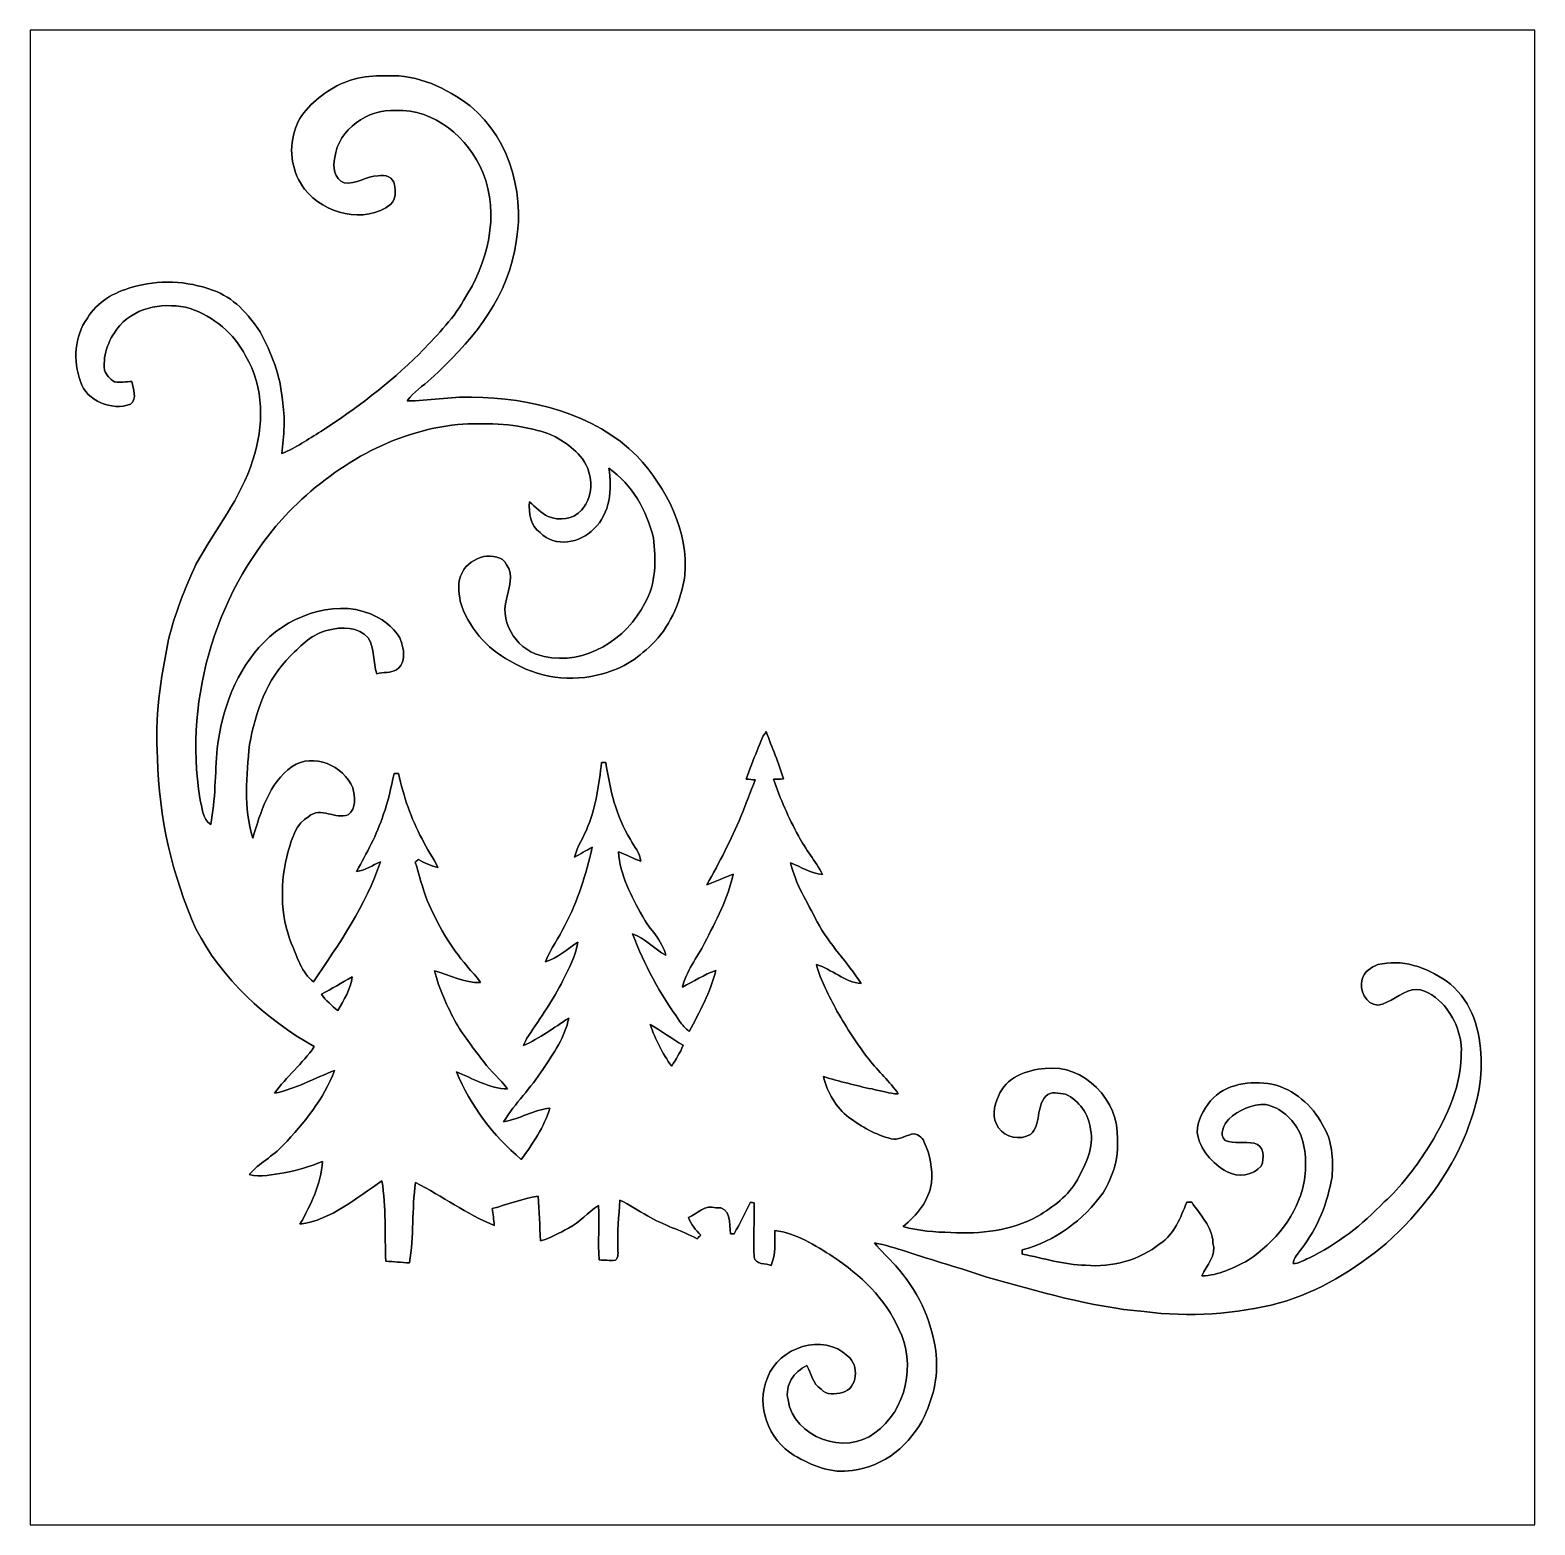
# Model space of a CAD drawing. Header units: centimetres. Extents: x -16.8 to 16.8, y -16.7 to 16.7.
import ezdxf

# ---------------------------------------------------------------- set-up
doc = ezdxf.new("R2010")
doc.units = ezdxf.units.CM
doc.header["$MEASUREMENT"] = 0
doc.layers.add('Layer 1', color=7, linetype='Continuous')

msp = doc.modelspace()

# ---------------------------------------------------------------- linework, layer by layer
at = {"layer": 'Layer 1', "color": 7}
for points, knots in [([(-16.77458, 16.66875), (-16.77458, 16.66875), (16.77458, 16.66875), (16.77458, 16.66875), (16.77458, 16.66875), (16.77458, 16.66875), (16.77458, -16.66875), (16.77458, -16.66875), (16.77458, -16.66875), (16.77458, -16.66875), (-16.77458, -16.66875), (-16.77458, -16.66875), (-16.77458, -16.66875), (-16.77458, -16.66875), (-16.77458, 16.66875), (-16.77458, 16.66875), (-16.77458, 16.66875), (-16.77458, 16.66875), (-16.77458, 16.66875), (-16.77458, 16.66875)], [0, 0, 0, 0, 0.16666667, 0.16666667, 0.16666667, 0.16666667, 0.33333333, 0.33333333, 0.33333333, 0.33333333, 0.5, 0.5, 0.5, 0.5, 0.66666667, 0.66666667, 0.66666667, 0.66666667, 1, 1, 1, 1]), ([(-10.08274, 15.33984), (-10.42846, 15.11582), (-10.77278, 14.82231), (-10.87755, 14.40639), (-10.87755, 14.40639), (-11.02113, 13.97564), (-10.928, 13.4807), (-10.65495, 13.12122), (-10.65495, 13.12122), (-10.21715, 12.57371), (-9.31298, 12.3257), (-8.73019, 12.78643), (-8.73019, 12.78643), (-8.61519, 12.89473), (-8.62401, 13.07571), (-8.64905, 13.21823), (-8.64905, 13.21823), (-8.6681, 13.3791), (-8.86813, 13.46235), (-9.01171, 13.41896), (-9.01171, 13.41896), (-9.27911, 13.42249), (-9.50136, 13.21329), (-9.77336, 13.26268), (-9.77336, 13.26268), (-9.99525, 13.34064), (-10.03018, 13.62534), (-9.98149, 13.8236), (-9.98149, 13.8236), (-9.90212, 14.46354), (-9.24666, 14.91262), (-8.62506, 14.87382), (-8.62506, 14.87382), (-7.75335, 14.92003), (-7.00476, 14.25998), (-6.67985, 13.49587), (-6.67985, 13.49587), (-6.29779, 12.55324), (-6.56943, 11.46493), (-7.11024, 10.64048), (-7.11024, 10.64048), (-7.36212, 10.18011), (-7.75406, 9.82662), (-8.10013, 9.44069), (-8.10013, 9.44069), (-8.77006, 8.79404), (-9.50736, 8.21761), (-10.29335, 7.71807), (-10.29335, 7.71807), (-10.57593, 7.54345), (-10.85074, 7.35013), (-11.16083, 7.22559), (-11.16083, 7.22559), (-11.11497, 7.62459), (-11.08251, 8.02711), (-11.15025, 8.42574), (-11.15025, 8.42574), (-11.19258, 8.96197), (-11.39437, 9.47032), (-11.6459, 9.94022), (-11.6459, 9.94022), (-11.90907, 10.33074), (-12.24527, 10.71527), (-12.70494, 10.86873), (-12.70494, 10.86873), (-13.27679, 11.08075), (-13.91638, 11.11038), (-14.50093, 10.93223), (-14.50093, 10.93223), (-14.89569, 10.82146), (-15.28621, 10.60838), (-15.49788, 10.24361), (-15.49788, 10.24361), (-15.79033, 9.83791), (-15.81468, 9.29358), (-15.65381, 8.83214), (-15.65381, 8.83214), (-15.5127, 8.39152), (-14.95249, 8.16927), (-14.53374, 8.32661), (-14.53374, 8.32661), (-14.37852, 8.45326), (-14.48259, 8.66599), (-14.50446, 8.8325), (-14.50446, 8.8325), (-14.63393, 8.82826), (-14.7641, 8.80322), (-14.89287, 8.82121), (-14.89287, 8.82121), (-14.99059, 8.88118), (-15.07913, 8.97608), (-15.11371, 9.0872), (-15.11371, 9.0872), (-15.15957, 9.45268), (-15.00505, 9.80899), (-14.77292, 10.08168), (-14.77292, 10.08168), (-14.38734, 10.51278), (-13.74563, 10.60238), (-13.208, 10.46233), (-13.208, 10.46233), (-12.6873, 10.27324), (-12.22269, 9.90459), (-11.97081, 9.4047), (-11.97081, 9.4047), (-11.54924, 8.71149), (-11.56123, 7.83202), (-11.81065, 7.08096), (-11.81065, 7.08096), (-12.06888, 6.22335), (-12.6559, 5.52626), (-13.07641, 4.7498), (-13.07641, 4.7498), (-13.33006, 4.21323), (-13.54173, 3.65584), (-13.68954, 3.08046), (-13.68954, 3.08046), (-13.86099, 2.20909), (-14.00175, 1.32045), (-13.93084, 0.42968), (-13.93084, 0.42968), (-13.91003, -0.87877), (-13.60876, -2.18087), (-13.07677, -3.37538), (-13.07677, -3.37538), (-12.49998, -4.50039), (-11.52631, -5.38268), (-10.43834, -6.00287), (-10.43834, -6.00287), (-10.69763, -6.38069), (-11.06135, -6.67314), (-11.32769, -7.04356), (-11.32769, -7.04356), (-10.85462, -6.94514), (-10.43199, -6.70631), (-9.98643, -6.53203), (-9.98643, -6.53203), (-10.22703, -7.17127), (-10.66483, -7.71137), (-11.13155, -8.20032), (-11.13155, -8.20032), (-11.35662, -8.44973), (-11.67201, -8.59472), (-11.88932, -8.85331), (-11.88932, -8.85331), (-11.63249, -8.9221), (-11.36791, -8.84837), (-11.11109, -8.81697), (-11.11109, -8.81697), (-10.81546, -8.77217), (-10.53465, -8.6674), (-10.25454, -8.56686), (-10.25454, -8.56686), (-10.29159, -9.06956), (-10.51348, -9.52641), (-10.75725, -9.95821), (-10.75725, -9.95821), (-10.05064, -9.86931), (-9.50031, -9.37436), (-8.93057, -8.99548), (-8.93057, -8.99548), (-8.83391, -9.58744), (-8.87271, -10.18787), (-8.84308, -10.78442), (-8.84308, -10.78442), (-8.6681, -10.80452), (-8.49277, -10.81158), (-8.31709, -10.82534), (-8.31709, -10.82534), (-8.21584, -10.23408), (-8.26841, -9.62731), (-8.1788, -9.03464), (-8.1788, -9.03464), (-7.58966, -9.34085), (-7.04321, -9.73208), (-6.42832, -9.9889), (-6.42832, -9.9889), (-6.43467, -9.86226), (-6.45407, -9.73702), (-6.47453, -9.61214), (-6.47453, -9.61214), (-6.12951, -9.53029), (-5.80073, -9.38459), (-5.44689, -9.3405), (-5.44689, -9.3405), (-5.41973, -9.66999), (-5.41267, -10.00054), (-5.39433, -10.3311), (-5.39433, -10.3311), (-5.16961, -10.27924), (-4.97417, -10.15259), (-4.77203, -10.04782), (-4.77203, -10.04782), (-4.52332, -9.91764), (-4.33564, -9.70139), (-4.10386, -9.54687), (-4.10386, -9.54687), (-4.07988, -9.94974), (-4.11903, -10.35403), (-4.08411, -10.75725), (-4.08411, -10.75725), (-3.96522, -10.76889), (-3.84669, -10.77031), (-3.72674, -10.76784), (-3.72674, -10.76784), (-3.64772, -10.6994), (-3.67136, -10.58686), (-3.66818, -10.49479), (-3.66818, -10.49479), (-3.68406, -10.13672), (-3.64913, -9.78112), (-3.62303, -9.42516), (-3.62303, -9.42516), (-3.40642, -9.52077), (-3.21698, -9.66505), (-3.00919, -9.77724), (-3.00919, -9.77724), (-2.65536, -9.98114), (-2.26378, -10.10356), (-1.899, -10.28559), (-1.899, -10.28559), (-1.87431, -10.25913), (-1.84926, -10.23303), (-1.82386, -10.20763), (-1.82386, -10.20763), (-1.93534, -10.09262), (-2.03729, -9.96597), (-2.09479, -9.81463), (-2.09479, -9.81463), (-1.89936, -9.72079), (-1.72085, -9.52394), (-1.48484, -9.59414), (-1.48484, -9.59414), (-1.14265, -9.55746), (-1.17722, -9.95998), (-1.1624, -10.17658), (-1.1624, -10.17658), (-1.14124, -10.17693), (-1.09926, -10.17729), (-1.07809, -10.17764), (-1.07809, -10.17764), (-0.9525, -9.94516), (-0.83114, -9.71056), (-0.71296, -9.47455), (-0.71296, -9.47455), (-0.6925, -9.47808), (-0.65193, -9.48549), (-0.63147, -9.48937), (-0.63147, -9.48937), (-0.62301, -9.89013), (-0.65899, -10.29229), (-0.63112, -10.69234), (-0.63112, -10.69234), (-0.61842, -10.86908), (-0.36019, -10.83451), (-0.25365, -10.88214), (-0.25365, -10.88214), (-0.14746, -10.63625), (-0.16722, -10.36426), (-0.17286, -10.10356), (-0.17286, -10.10356), (0.30727, -10.16459), (0.73096, -10.42776), (1.12642, -10.69058), (1.12642, -10.69058), (1.73708, -11.09133), (2.29588, -11.62015), (2.59009, -12.30136), (2.59009, -12.30136), (2.98556, -13.06336), (2.76684, -14.11711), (2.05705, -14.61629), (2.05705, -14.61629), (1.40582, -15.13276), (0.25047, -14.71648), (0.12312, -13.88216), (0.12312, -13.88216), (0.04798, -13.54843), (0.25365, -13.24998), (0.54292, -13.11698), (0.54292, -13.11698), (0.64488, -13.29408), (0.67098, -13.52409), (0.86007, -13.63839), (0.86007, -13.63839), (0.97296, -13.78656), (1.18039, -13.74387), (1.33491, -13.71812), (1.33491, -13.71812), (1.68275, -13.61863), (1.71697, -13.10322), (1.45415, -12.90249), (1.45415, -12.90249), (0.91687, -12.37827), (-0.0956, -12.706), (-0.33232, -13.38897), (-0.33232, -13.38897), (-0.60643, -14.00916), (-0.3115, -14.78174), (0.26317, -15.11759), (0.26317, -15.11759), (0.65017, -15.34125), (1.09714, -15.53598), (1.55575, -15.45202), (1.55575, -15.45202), (2.25989, -15.38005), (2.86385, -14.86782), (3.1623, -14.24305), (3.1623, -14.24305), (3.37891, -13.79291), (3.48544, -13.28102), (3.41489, -12.7829), (3.41489, -12.7829), (3.32211, -12.07841), (2.99297, -11.41271), (2.5213, -10.88496), (2.5213, -10.88496), (2.36679, -10.71386), (2.19251, -10.56181), (2.04999, -10.38013), (2.04999, -10.38013), (2.29129, -10.42247), (2.52589, -10.4962), (2.75872, -10.5731), (2.75872, -10.5731), (3.35562, -10.77101), (3.96169, -10.93893), (4.55718, -11.14178), (4.55718, -11.14178), (5.70865, -11.46387), (6.86329, -11.80783), (8.05956, -11.91225), (8.05956, -11.91225), (9.0678, -12.03854), (10.09967, -11.97645), (11.08322, -11.71928), (11.08322, -11.71928), (11.96552, -11.46492), (12.75856, -10.97315), (13.46165, -10.39178), (13.46165, -10.39178), (14.21483, -9.69786), (14.87205, -8.87307), (15.24988, -7.91351), (15.24988, -7.91351), (15.4619, -7.35506), (15.62171, -6.75922), (15.56808, -6.15668), (15.56808, -6.15668), (15.54515, -5.54567), (15.31338, -4.89938), (14.7955, -4.53813), (14.7955, -4.53813), (14.36299, -4.23122), (13.80137, -4.03684), (13.2715, -4.17371), (13.2715, -4.17371), (13.12298, -4.23298), (12.95964, -4.32788), (12.92578, -4.49686), (12.92578, -4.49686), (12.85169, -4.73393), (13.0048, -5.06659), (13.27362, -5.07612), (13.27362, -5.07612), (13.55584, -5.03273), (13.76539, -4.80307), (14.0395, -4.73675), (14.0395, -4.73675), (14.29879, -4.68242), (14.51822, -4.86445), (14.69566, -5.02426), (14.69566, -5.02426), (14.99023, -5.34599), (15.17297, -5.7852), (15.12817, -6.22582), (15.12817, -6.22582), (15.11265, -6.98394), (14.75493, -7.67292), (14.36864, -8.30333), (14.36864, -8.30333), (14.08924, -8.71855), (13.79537, -9.13412), (13.41473, -9.46397), (13.41473, -9.46397), (12.93248, -9.97338), (12.36804, -10.41012), (11.73586, -10.71774), (11.73586, -10.71774), (11.62085, -10.76607), (11.51114, -10.8398), (11.38273, -10.84227), (11.38273, -10.84227), (11.39225, -10.70857), (11.50197, -10.61755), (11.57111, -10.51207), (11.57111, -10.51207), (11.9313, -10.04499), (12.15284, -9.48231), (12.25268, -8.90341), (12.25268, -8.90341), (12.27667, -8.51182), (12.2615, -8.08743), (12.04066, -7.74806), (12.04066, -7.74806), (11.811, -7.30885), (11.40354, -6.94796), (10.91247, -6.84213), (10.91247, -6.84213), (10.43693, -6.75322), (9.87178, -6.82625), (9.54158, -7.2136), (9.54158, -7.2136), (9.37966, -7.4108), (9.24948, -7.65598), (9.24242, -7.91563), (9.24242, -7.91563), (9.30275, -8.29381), (9.57792, -8.61624), (9.912, -8.79087), (9.912, -8.79087), (10.15365, -8.92669), (10.4962, -8.87906), (10.67541, -8.66457), (10.67541, -8.66457), (10.74843, -8.49383), (10.73609, -8.20103), (10.51913, -8.15199), (10.51913, -8.15199), (10.30146, -8.12765), (10.0778, -8.16751), (9.86543, -8.09343), (9.86543, -8.09343), (9.72714, -7.95126), (9.84532, -7.74453), (9.94798, -7.61965), (9.94798, -7.61965), (10.17199, -7.41574), (10.46868, -7.27957), (10.77701, -7.29298), (10.77701, -7.29298), (11.10686, -7.36353), (11.38096, -7.61189), (11.5249, -7.91175), (11.5249, -7.91175), (11.68894, -8.26558), (11.68365, -8.66846), (11.62403, -9.04593), (11.62403, -9.04593), (11.47551, -9.76383), (10.97633, -10.36461), (10.37943, -10.76643), (10.37943, -10.76643), (10.06122, -10.93682), (9.71903, -11.10509), (9.35108, -11.11603), (9.35108, -11.11603), (9.44951, -10.87367), (9.68692, -10.6613), (9.59661, -10.37696), (9.59661, -10.37696), (9.58003, -10.01642), (9.31122, -9.75148), (9.12248, -9.46856), (9.12248, -9.46856), (9.09461, -9.46961), (9.03887, -9.47173), (9.011, -9.47279), (9.011, -9.47279), (8.87659, -9.81357), (8.73795, -10.18293), (8.41798, -10.39389), (8.41798, -10.39389), (7.95584, -10.76607), (7.34448, -10.93082), (6.7564, -10.87826), (6.7564, -10.87826), (6.27451, -10.87014), (5.81625, -10.71457), (5.34599, -10.63202), (5.34599, -10.63202), (5.34599, -10.60768), (5.34564, -10.55899), (5.34564, -10.53465), (5.34564, -10.53465), (6.07307, -10.34732), (6.7116, -9.87072), (7.14692, -9.26536), (7.14692, -9.26536), (7.36106, -8.90446), (7.50499, -8.48501), (7.46584, -8.05991), (7.46584, -8.05991), (7.51029, -7.20937), (6.72289, -6.37963), (5.85435, -6.49005), (5.85435, -6.49005), (5.44971, -6.51616), (4.96394, -6.69184), (4.81718, -7.10953), (4.81718, -7.10953), (4.71311, -7.32578), (4.65561, -7.60554), (4.81859, -7.81015), (4.81859, -7.81015), (4.96641, -8.04086), (5.29837, -8.09131), (5.52944, -7.9629), (5.52944, -7.9629), (5.77427, -7.74312), (5.64656, -7.33884), (5.87269, -7.10777), (5.87269, -7.10777), (5.97958, -6.98606), (6.17114, -7.04568), (6.30872, -7.06155), (6.30872, -7.06155), (6.6167, -7.20019), (6.82625, -7.51522), (6.86647, -7.84825), (6.86647, -7.84825), (6.95889, -8.24724), (6.75181, -8.62753), (6.57366, -8.97008), (6.57366, -8.97008), (6.37893, -9.33203), (6.03215, -9.57298), (5.69207, -9.78641), (5.69207, -9.78641), (5.10152, -10.09756), (4.41748, -10.19634), (3.75638, -10.14518), (3.75638, -10.14518), (3.39584, -10.14342), (3.03459, -10.11237), (2.68711, -10.01289), (2.68711, -10.01289), (2.99544, -9.76665), (3.26637, -9.43998), (3.32211, -9.03817), (3.32211, -9.03817), (3.34927, -8.72807), (3.29318, -8.41022), (3.15983, -8.12941), (3.15983, -8.12941), (3.11609, -8.01829), (2.99544, -7.92939), (2.87338, -7.95443), (2.87338, -7.95443), (2.72556, -7.99994), (2.58127, -8.0966), (2.419, -8.05568), (2.419, -8.05568), (2.0761, -7.97066), (1.76601, -7.78686), (1.48096, -7.58366), (1.48096, -7.58366), (1.19556, -7.35577), (0.99131, -7.0298), (0.91546, -6.67173), (0.91546, -6.67173), (1.27247, -6.77545), (1.63124, -6.87282), (1.99637, -6.9469), (1.99637, -6.9469), (2.19146, -6.98359), (2.3816, -7.05238), (2.58198, -7.05556), (2.58198, -7.05556), (2.39113, -6.77968), (2.13819, -6.55391), (1.92969, -6.29214), (1.92969, -6.29214), (1.66088, -5.95277), (1.43722, -5.58059), (1.2132, -5.21123), (1.2132, -5.21123), (1.04352, -4.87327), (0.84843, -4.53954), (0.7553, -4.17054), (0.7553, -4.17054), (1.10173, -4.27884), (1.38395, -4.56389), (1.75366, -4.5974), (1.75366, -4.5974), (1.45556, -4.11833), (1.03293, -3.72251), (0.77153, -3.21627), (0.77153, -3.21627), (0.56162, -2.78659), (0.28681, -2.37702), (0.18133, -1.90394), (0.18133, -1.90394), (0.4191, -1.98649), (0.63183, -2.15336), (0.89147, -2.15971), (0.89147, -2.15971), (0.73519, -1.85949), (0.51259, -1.60055), (0.35313, -1.30281), (0.35313, -1.30281), (0.13794, -0.89676), (-0.05327, -0.47519), (-0.20038, -0.03986), (-0.20038, -0.03986), (-0.127, -0.03669), (-0.05327, -0.03422), (0.02046, -0.0314), (0.02046, -0.0314), (-0.07796, 0.32985), (-0.24271, 0.66851), (-0.36195, 1.0227), (-0.36195, 1.0227), (-0.46355, 0.90241), (-0.50483, 0.74648), (-0.56621, 0.60396), (-0.56621, 0.60396), (-0.64523, 0.38982), (-0.7426, 0.18239), (-0.80821, -0.03669), (-0.80821, -0.03669), (-0.74119, -0.04163), (-0.67451, -0.04727), (-0.60748, -0.05362), (-0.60748, -0.05362), (-0.72214, -0.32314), (-0.81668, -0.60008), (-0.92745, -0.87066), (-0.92745, -0.87066), (-1.15111, -1.39206), (-1.40617, -1.89936), (-1.68557, -2.39289), (-1.68557, -2.39289), (-1.48696, -2.32269), (-1.29681, -2.23061), (-1.09926, -2.15724), (-1.09926, -2.15724), (-1.21849, -2.70263), (-1.48414, -3.2004), (-1.73637, -3.69323), (-1.73637, -3.69323), (-1.90253, -4.02061), (-2.14524, -4.31377), (-2.23273, -4.67642), (-2.23273, -4.67642), (-1.98579, -4.54766), (-1.74943, -4.39314), (-1.48343, -4.30459), (-1.48343, -4.30459), (-1.60902, -4.78614), (-1.84503, -5.22958), (-2.08421, -5.66314), (-2.08421, -5.66314), (-2.16535, -5.59682), (-2.23802, -5.52062), (-2.29341, -5.43172), (-2.29341, -5.43172), (-2.72486, -4.83306), (-3.08293, -4.17654), (-3.34398, -3.4865), (-3.34398, -3.4865), (-3.06035, -3.58528), (-2.86244, -3.82693), (-2.59927, -3.96169), (-2.59927, -3.96169), (-2.68464, -3.6262), (-2.96192, -3.38843), (-3.1242, -3.09104), (-3.1242, -3.09104), (-3.36797, -2.6416), (-3.62232, -2.17629), (-3.65901, -1.65523), (-3.65901, -1.65523), (-3.49038, -1.72156), (-3.32916, -1.80658), (-3.15736, -1.8669), (-3.15736, -1.8669), (-3.17888, -1.68275), (-3.30659, -1.5427), (-3.39125, -1.38571), (-3.39125, -1.38571), (-3.70558, -0.86572), (-3.84951, -0.26247), (-3.93982, 0.33267), (-3.93982, 0.33267), (-3.96311, 0.33302), (-4.01038, 0.33373), (-4.03401, 0.33408), (-4.03401, 0.33408), (-4.09187, -0.1464), (-4.15184, -0.635), (-4.33846, -1.0855), (-4.33846, -1.0855), (-4.42419, -1.32256), (-4.57623, -1.53106), (-4.63691, -1.77729), (-4.63691, -1.77729), (-4.50462, -1.70568), (-4.37621, -1.62701), (-4.24356, -1.55575), (-4.24356, -1.55575), (-4.37656, -2.15759), (-4.56318, -2.75167), (-4.84999, -3.29918), (-4.84999, -3.29918), (-4.98722, -3.57329), (-5.16996, -3.82411), (-5.28743, -4.10774), (-5.28743, -4.10774), (-5.00768, -4.03613), (-4.80236, -3.81811), (-4.56106, -3.67242), (-4.56106, -3.67242), (-4.60587, -3.97933), (-4.76179, -4.25097), (-4.89656, -4.52473), (-4.89656, -4.52473), (-5.11316, -4.96147), (-5.39468, -5.36011), (-5.66526, -5.76439), (-5.66526, -5.76439), (-5.70971, -5.83071), (-5.74322, -5.90409), (-5.77391, -5.97817), (-5.77391, -5.97817), (-5.41373, -5.81731), (-5.09482, -5.57847), (-4.76532, -5.3654), (-4.76532, -5.3654), (-4.84717, -5.79402), (-5.10893, -6.1528), (-5.34317, -6.50981), (-5.34317, -6.50981), (-5.60317, -6.92291), (-5.96653, -7.25981), (-6.21771, -7.67962), (-6.21771, -7.67962), (-5.8614, -7.61577), (-5.54708, -7.40939), (-5.18442, -7.37341), (-5.18442, -7.37341), (-5.31777, -7.79392), (-5.56366, -8.16469), (-5.8233, -8.51676), (-5.8233, -8.51676), (-6.45372, -7.99783), (-6.94796, -7.31555), (-7.27075, -6.56731), (-7.27075, -6.56731), (-6.89822, -6.71019), (-6.53944, -6.93702), (-6.12987, -6.94655), (-6.12987, -6.94655), (-6.28756, -6.72888), (-6.49958, -6.55814), (-6.66044, -6.34259), (-6.66044, -6.34259), (-6.87599, -6.06249), (-7.08801, -5.7785), (-7.27745, -5.48005), (-7.27745, -5.48005), (-7.47254, -5.10646), (-7.65493, -4.72123), (-7.75688, -4.31059), (-7.75688, -4.31059), (-7.41539, -4.39561), (-7.09189, -4.58929), (-6.73276, -4.57553), (-6.73276, -4.57553), (-6.81002, -4.43653), (-6.93738, -4.33634), (-7.03121, -4.21005), (-7.03121, -4.21005), (-7.40833, -3.77437), (-7.69267, -3.26849), (-7.92268, -2.74249), (-7.92268, -2.74249), (-8.02852, -2.46274), (-8.09272, -2.16958), (-8.19115, -1.88771), (-8.19115, -1.88771), (-8.1661, -1.86866), (-8.14105, -1.85067), (-8.11565, -1.83233), (-8.11565, -1.83233), (-7.97666, -1.90394), (-7.83555, -1.97379), (-7.68138, -2.00801), (-7.68138, -2.00801), (-7.78651, -1.78788), (-7.93538, -1.59209), (-8.03628, -1.36948), (-8.03628, -1.36948), (-8.28604, -0.91511), (-8.44656, -0.41839), (-8.5598, 0.08573), (-8.5598, 0.08573), (-8.58485, 0.08608), (-8.63529, 0.08643), (-8.66069, 0.08678), (-8.66069, 0.08678), (-8.73372, -0.2219), (-8.78628, -0.53622), (-8.90058, -0.83397), (-8.90058, -0.83397), (-9.04205, -1.27917), (-9.27206, -1.68628), (-9.49396, -2.09374), (-9.49396, -2.09374), (-9.29711, -2.07927), (-9.13977, -1.95086), (-8.96303, -1.87784), (-8.96303, -1.87784), (-9.28546, -2.85785), (-9.89013, -3.70875), (-10.45633, -4.56001), (-10.45633, -4.56001), (-10.71774, -4.34869), (-10.81723, -4.01355), (-10.94352, -3.71581), (-10.94352, -3.71581), (-11.21481, -3.06035), (-11.19893, -2.3181), (-11.02078, -1.64112), (-11.02078, -1.64112), (-10.93188, -1.3589), (-10.84756, -1.01953), (-10.56217, -0.86889), (-10.56217, -0.86889), (-10.29794, -0.64206), (-9.97197, -0.94686), (-9.68199, -0.83114), (-9.68199, -0.83114), (-9.49889, -0.69921), (-9.5317, -0.42474), (-9.58109, -0.23248), (-9.58109, -0.23248), (-9.78394, 0.26458), (-10.45774, 0.56303), (-10.93188, 0.24448), (-10.93188, 0.24448), (-11.45117, -0.12665), (-11.63179, -0.77364), (-11.81171, -1.35149), (-11.81171, -1.35149), (-12.01491, -0.67663), (-11.95246, 0.04445), (-11.88191, 0.73484), (-11.88191, 0.73484), (-11.75385, 1.45239), (-11.4995, 2.19075), (-10.96751, 2.71216), (-10.96751, 2.71216), (-10.72868, 2.95381), (-10.47327, 3.20746), (-10.13072, 3.28648), (-10.13072, 3.28648), (-9.83227, 3.36479), (-9.4555, 3.3595), (-9.23431, 3.11362), (-9.23431, 3.11362), (-9.09179, 2.87267), (-9.13095, 2.57104), (-9.0424, 2.30999), (-9.0424, 2.30999), (-8.90199, 2.35338), (-8.73795, 2.32833), (-8.60425, 2.39748), (-8.60425, 2.39748), (-8.45538, 2.51143), (-8.41551, 2.71992), (-8.46773, 2.89489), (-8.46773, 2.89489), (-8.50759, 3.20534), (-8.76512, 3.42724), (-9.02335, 3.57117), (-9.02335, 3.57117), (-9.85908, 4.02484), (-10.92165, 3.65619), (-11.55771, 3.02119), (-11.55771, 3.02119), (-12.18318, 2.38866), (-12.4968, 1.51624), (-12.60475, 0.64805), (-12.60475, 0.64805), (-12.65308, 0.08184), (-12.63791, -0.49107), (-12.74763, -1.05128), (-12.74763, -1.05128), (-12.93742, -0.92216), (-12.93636, -0.66322), (-12.98998, -0.46355), (-12.98998, -0.46355), (-13.34699, 1.81822), (-12.60263, 4.25274), (-11.0042, 5.92384), (-11.0042, 5.92384), (-10.00301, 6.94972), (-8.68363, 7.72548), (-7.23865, 7.87329), (-7.23865, 7.87329), (-6.64386, 7.90751), (-6.03709, 7.90257), (-5.45924, 7.73889), (-5.45924, 7.73889), (-5.09164, 7.6581), (-4.76074, 7.44432), (-4.50991, 7.16774), (-4.50991, 7.16774), (-4.21993, 6.84212), (-4.18324, 6.29356), (-4.48169, 5.96406), (-4.48169, 5.96406), (-4.6609, 5.7531), (-4.97699, 5.72135), (-5.22534, 5.81766), (-5.22534, 5.81766), (-5.38692, 5.89633), (-5.50122, 6.04061), (-5.64374, 6.14609), (-5.64374, 6.14609), (-5.65714, 5.8995), (-5.62504, 5.61234), (-5.40456, 5.461), (-5.40456, 5.461), (-5.07612, 5.12304), (-4.50533, 5.22429), (-4.20511, 5.54637), (-4.20511, 5.54637), (-3.83646, 5.88645), (-3.80436, 6.42796), (-3.87138, 6.89504), (-3.87138, 6.89504), (-3.34821, 6.53979), (-3.02401, 5.94854), (-2.87796, 5.34458), (-2.87796, 5.34458), (-2.82011, 4.85704), (-2.81023, 4.32294), (-3.07234, 3.88726), (-3.07234, 3.88726), (-3.4671, 3.08434), (-4.40267, 2.49202), (-5.31001, 2.70087), (-5.31001, 2.70087), (-5.87728, 2.79541), (-6.31155, 3.41136), (-6.15597, 3.97686), (-6.15597, 3.97686), (-6.09812, 4.21958), (-5.98488, 4.51944), (-6.15386, 4.74592), (-6.15386, 4.74592), (-6.23499, 4.94277), (-6.48582, 4.94242), (-6.66186, 4.93219), (-6.66186, 4.93219), (-6.85412, 4.87045), (-7.0545, 4.76074), (-7.14199, 4.56777), (-7.14199, 4.56777), (-7.25876, 4.3755), (-7.21466, 4.13914), (-7.18326, 3.92924), (-7.18326, 3.92924), (-7.01604, 3.3588), (-6.59906, 2.87902), (-6.07836, 2.59927), (-6.07836, 2.59927), (-5.46735, 2.2292), (-4.70112, 2.10961), (-4.01249, 2.31352), (-4.01249, 2.31352), (-3.56094, 2.4197), (-3.16936, 2.6984), (-2.85186, 3.02824), (-2.85186, 3.02824), (-2.47156, 3.42829), (-2.26236, 3.96381), (-2.17734, 4.50215), (-2.17734, 4.50215), (-2.0895, 5.50298), (-2.58128, 6.44948), (-3.23956, 7.16739), (-3.23956, 7.16739), (-4.20723, 8.12094), (-5.6074, 8.47407), (-6.93173, 8.48078), (-6.93173, 8.48078), (-7.41327, 8.49983), (-7.88882, 8.39258), (-8.36859, 8.4014), (-8.36859, 8.4014), (-8.22501, 8.59931), (-8.01335, 8.72913), (-7.83661, 8.89459), (-7.83661, 8.89459), (-6.9977, 9.66329), (-6.19548, 10.57663), (-5.97782, 11.7288), (-5.97782, 11.7288), (-5.70865, 12.87604), (-6.02721, 14.21412), (-6.96489, 14.97683), (-6.96489, 14.97683), (-7.48877, 15.37758), (-8.12835, 15.67921), (-8.80181, 15.64922), (-8.80181, 15.64922), (-9.2456, 15.67039), (-9.70739, 15.58678), (-10.08274, 15.33984)], [0, 0, 0, 0, 0.00393701, 0.00393701, 0.00393701, 0.00393701, 0.00787402, 0.00787402, 0.00787402, 0.00787402, 0.01181102, 0.01181102, 0.01181102, 0.01181102, 0.01574803, 0.01574803, 0.01574803, 0.01574803, 0.01968504, 0.01968504, 0.01968504, 0.01968504, 0.02362205, 0.02362205, 0.02362205, 0.02362205, 0.02755906, 0.02755906, 0.02755906, 0.02755906, 0.03149606, 0.03149606, 0.03149606, 0.03149606, 0.03543307, 0.03543307, 0.03543307, 0.03543307, 0.03937008, 0.03937008, 0.03937008, 0.03937008, 0.04330709, 0.04330709, 0.04330709, 0.04330709, 0.04724409, 0.04724409, 0.04724409, 0.04724409, 0.0511811, 0.0511811, 0.0511811, 0.0511811, 0.05511811, 0.05511811, 0.05511811, 0.05511811, 0.05905512, 0.05905512, 0.05905512, 0.05905512, 0.06299213, 0.06299213, 0.06299213, 0.06299213, 0.06692913, 0.06692913, 0.06692913, 0.06692913, 0.07086614, 0.07086614, 0.07086614, 0.07086614, 0.07480315, 0.07480315, 0.07480315, 0.07480315, 0.07874016, 0.07874016, 0.07874016, 0.07874016, 0.08267717, 0.08267717, 0.08267717, 0.08267717, 0.08661417, 0.08661417, 0.08661417, 0.08661417, 0.09055118, 0.09055118, 0.09055118, 0.09055118, 0.09448819, 0.09448819, 0.09448819, 0.09448819, 0.0984252, 0.0984252, 0.0984252, 0.0984252, 0.1023622, 0.1023622, 0.1023622, 0.1023622, 0.10629921, 0.10629921, 0.10629921, 0.10629921, 0.11023622, 0.11023622, 0.11023622, 0.11023622, 0.11417323, 0.11417323, 0.11417323, 0.11417323, 0.11811024, 0.11811024, 0.11811024, 0.11811024, 0.12204724, 0.12204724, 0.12204724, 0.12204724, 0.12598425, 0.12598425, 0.12598425, 0.12598425, 0.12992126, 0.12992126, 0.12992126, 0.12992126, 0.13385827, 0.13385827, 0.13385827, 0.13385827, 0.13779528, 0.13779528, 0.13779528, 0.13779528, 0.14173228, 0.14173228, 0.14173228, 0.14173228, 0.14566929, 0.14566929, 0.14566929, 0.14566929, 0.1496063, 0.1496063, 0.1496063, 0.1496063, 0.15354331, 0.15354331, 0.15354331, 0.15354331, 0.15748031, 0.15748031, 0.15748031, 0.15748031, 0.16141732, 0.16141732, 0.16141732, 0.16141732, 0.16535433, 0.16535433, 0.16535433, 0.16535433, 0.16929134, 0.16929134, 0.16929134, 0.16929134, 0.17322835, 0.17322835, 0.17322835, 0.17322835, 0.17716535, 0.17716535, 0.17716535, 0.17716535, 0.18110236, 0.18110236, 0.18110236, 0.18110236, 0.18503937, 0.18503937, 0.18503937, 0.18503937, 0.18897638, 0.18897638, 0.18897638, 0.18897638, 0.19291339, 0.19291339, 0.19291339, 0.19291339, 0.19685039, 0.19685039, 0.19685039, 0.19685039, 0.2007874, 0.2007874, 0.2007874, 0.2007874, 0.20472441, 0.20472441, 0.20472441, 0.20472441, 0.20866142, 0.20866142, 0.20866142, 0.20866142, 0.21259843, 0.21259843, 0.21259843, 0.21259843, 0.21653543, 0.21653543, 0.21653543, 0.21653543, 0.22047244, 0.22047244, 0.22047244, 0.22047244, 0.22440945, 0.22440945, 0.22440945, 0.22440945, 0.22834646, 0.22834646, 0.22834646, 0.22834646, 0.23228346, 0.23228346, 0.23228346, 0.23228346, 0.23622047, 0.23622047, 0.23622047, 0.23622047, 0.24015748, 0.24015748, 0.24015748, 0.24015748, 0.24409449, 0.24409449, 0.24409449, 0.24409449, 0.2480315, 0.2480315, 0.2480315, 0.2480315, 0.2519685, 0.2519685, 0.2519685, 0.2519685, 0.25590551, 0.25590551, 0.25590551, 0.25590551, 0.25984252, 0.25984252, 0.25984252, 0.25984252, 0.26377953, 0.26377953, 0.26377953, 0.26377953, 0.26771654, 0.26771654, 0.26771654, 0.26771654, 0.27165354, 0.27165354, 0.27165354, 0.27165354, 0.27559055, 0.27559055, 0.27559055, 0.27559055, 0.27952756, 0.27952756, 0.27952756, 0.27952756, 0.28346457, 0.28346457, 0.28346457, 0.28346457, 0.28740157, 0.28740157, 0.28740157, 0.28740157, 0.29133858, 0.29133858, 0.29133858, 0.29133858, 0.29527559, 0.29527559, 0.29527559, 0.29527559, 0.2992126, 0.2992126, 0.2992126, 0.2992126, 0.30314961, 0.30314961, 0.30314961, 0.30314961, 0.30708661, 0.30708661, 0.30708661, 0.30708661, 0.31102362, 0.31102362, 0.31102362, 0.31102362, 0.31496063, 0.31496063, 0.31496063, 0.31496063, 0.31889764, 0.31889764, 0.31889764, 0.31889764, 0.32283465, 0.32283465, 0.32283465, 0.32283465, 0.32677165, 0.32677165, 0.32677165, 0.32677165, 0.33070866, 0.33070866, 0.33070866, 0.33070866, 0.33464567, 0.33464567, 0.33464567, 0.33464567, 0.33858268, 0.33858268, 0.33858268, 0.33858268, 0.34251969, 0.34251969, 0.34251969, 0.34251969, 0.34645669, 0.34645669, 0.34645669, 0.34645669, 0.3503937, 0.3503937, 0.3503937, 0.3503937, 0.35433071, 0.35433071, 0.35433071, 0.35433071, 0.35826772, 0.35826772, 0.35826772, 0.35826772, 0.36220472, 0.36220472, 0.36220472, 0.36220472, 0.36614173, 0.36614173, 0.36614173, 0.36614173, 0.37007874, 0.37007874, 0.37007874, 0.37007874, 0.37401575, 0.37401575, 0.37401575, 0.37401575, 0.37795276, 0.37795276, 0.37795276, 0.37795276, 0.38188976, 0.38188976, 0.38188976, 0.38188976, 0.38582677, 0.38582677, 0.38582677, 0.38582677, 0.38976378, 0.38976378, 0.38976378, 0.38976378, 0.39370079, 0.39370079, 0.39370079, 0.39370079, 0.3976378, 0.3976378, 0.3976378, 0.3976378, 0.4015748, 0.4015748, 0.4015748, 0.4015748, 0.40551181, 0.40551181, 0.40551181, 0.40551181, 0.40944882, 0.40944882, 0.40944882, 0.40944882, 0.41338583, 0.41338583, 0.41338583, 0.41338583, 0.41732283, 0.41732283, 0.41732283, 0.41732283, 0.42125984, 0.42125984, 0.42125984, 0.42125984, 0.42519685, 0.42519685, 0.42519685, 0.42519685, 0.42913386, 0.42913386, 0.42913386, 0.42913386, 0.43307087, 0.43307087, 0.43307087, 0.43307087, 0.43700787, 0.43700787, 0.43700787, 0.43700787, 0.44094488, 0.44094488, 0.44094488, 0.44094488, 0.44488189, 0.44488189, 0.44488189, 0.44488189, 0.4488189, 0.4488189, 0.4488189, 0.4488189, 0.45275591, 0.45275591, 0.45275591, 0.45275591, 0.45669291, 0.45669291, 0.45669291, 0.45669291, 0.46062992, 0.46062992, 0.46062992, 0.46062992, 0.46456693, 0.46456693, 0.46456693, 0.46456693, 0.46850394, 0.46850394, 0.46850394, 0.46850394, 0.47244094, 0.47244094, 0.47244094, 0.47244094, 0.47637795, 0.47637795, 0.47637795, 0.47637795, 0.48031496, 0.48031496, 0.48031496, 0.48031496, 0.48425197, 0.48425197, 0.48425197, 0.48425197, 0.48818898, 0.48818898, 0.48818898, 0.48818898, 0.49212598, 0.49212598, 0.49212598, 0.49212598, 0.49606299, 0.49606299, 0.49606299, 0.49606299, 0.5, 0.5, 0.5, 0.5, 0.50393701, 0.50393701, 0.50393701, 0.50393701, 0.50787402, 0.50787402, 0.50787402, 0.50787402, 0.51181102, 0.51181102, 0.51181102, 0.51181102, 0.51574803, 0.51574803, 0.51574803, 0.51574803, 0.51968504, 0.51968504, 0.51968504, 0.51968504, 0.52362205, 0.52362205, 0.52362205, 0.52362205, 0.52755906, 0.52755906, 0.52755906, 0.52755906, 0.53149606, 0.53149606, 0.53149606, 0.53149606, 0.53543307, 0.53543307, 0.53543307, 0.53543307, 0.53937008, 0.53937008, 0.53937008, 0.53937008, 0.54330709, 0.54330709, 0.54330709, 0.54330709, 0.54724409, 0.54724409, 0.54724409, 0.54724409, 0.5511811, 0.5511811, 0.5511811, 0.5511811, 0.55511811, 0.55511811, 0.55511811, 0.55511811, 0.55905512, 0.55905512, 0.55905512, 0.55905512, 0.56299213, 0.56299213, 0.56299213, 0.56299213, 0.56692913, 0.56692913, 0.56692913, 0.56692913, 0.57086614, 0.57086614, 0.57086614, 0.57086614, 0.57480315, 0.57480315, 0.57480315, 0.57480315, 0.57874016, 0.57874016, 0.57874016, 0.57874016, 0.58267717, 0.58267717, 0.58267717, 0.58267717, 0.58661417, 0.58661417, 0.58661417, 0.58661417, 0.59055118, 0.59055118, 0.59055118, 0.59055118, 0.59448819, 0.59448819, 0.59448819, 0.59448819, 0.5984252, 0.5984252, 0.5984252, 0.5984252, 0.6023622, 0.6023622, 0.6023622, 0.6023622, 0.60629921, 0.60629921, 0.60629921, 0.60629921, 0.61023622, 0.61023622, 0.61023622, 0.61023622, 0.61417323, 0.61417323, 0.61417323, 0.61417323, 0.61811024, 0.61811024, 0.61811024, 0.61811024, 0.62204724, 0.62204724, 0.62204724, 0.62204724, 0.62598425, 0.62598425, 0.62598425, 0.62598425, 0.62992126, 0.62992126, 0.62992126, 0.62992126, 0.63385827, 0.63385827, 0.63385827, 0.63385827, 0.63779528, 0.63779528, 0.63779528, 0.63779528, 0.64173228, 0.64173228, 0.64173228, 0.64173228, 0.64566929, 0.64566929, 0.64566929, 0.64566929, 0.6496063, 0.6496063, 0.6496063, 0.6496063, 0.65354331, 0.65354331, 0.65354331, 0.65354331, 0.65748031, 0.65748031, 0.65748031, 0.65748031, 0.66141732, 0.66141732, 0.66141732, 0.66141732, 0.66535433, 0.66535433, 0.66535433, 0.66535433, 0.66929134, 0.66929134, 0.66929134, 0.66929134, 0.67322835, 0.67322835, 0.67322835, 0.67322835, 0.67716535, 0.67716535, 0.67716535, 0.67716535, 0.68110236, 0.68110236, 0.68110236, 0.68110236, 0.68503937, 0.68503937, 0.68503937, 0.68503937, 0.68897638, 0.68897638, 0.68897638, 0.68897638, 0.69291339, 0.69291339, 0.69291339, 0.69291339, 0.69685039, 0.69685039, 0.69685039, 0.69685039, 0.7007874, 0.7007874, 0.7007874, 0.7007874, 0.70472441, 0.70472441, 0.70472441, 0.70472441, 0.70866142, 0.70866142, 0.70866142, 0.70866142, 0.71259843, 0.71259843, 0.71259843, 0.71259843, 0.71653543, 0.71653543, 0.71653543, 0.71653543, 0.72047244, 0.72047244, 0.72047244, 0.72047244, 0.72440945, 0.72440945, 0.72440945, 0.72440945, 0.72834646, 0.72834646, 0.72834646, 0.72834646, 0.73228346, 0.73228346, 0.73228346, 0.73228346, 0.73622047, 0.73622047, 0.73622047, 0.73622047, 0.74015748, 0.74015748, 0.74015748, 0.74015748, 0.74409449, 0.74409449, 0.74409449, 0.74409449, 0.7480315, 0.7480315, 0.7480315, 0.7480315, 0.7519685, 0.7519685, 0.7519685, 0.7519685, 0.75590551, 0.75590551, 0.75590551, 0.75590551, 0.75984252, 0.75984252, 0.75984252, 0.75984252, 0.76377953, 0.76377953, 0.76377953, 0.76377953, 0.76771654, 0.76771654, 0.76771654, 0.76771654, 0.77165354, 0.77165354, 0.77165354, 0.77165354, 0.77559055, 0.77559055, 0.77559055, 0.77559055, 0.77952756, 0.77952756, 0.77952756, 0.77952756, 0.78346457, 0.78346457, 0.78346457, 0.78346457, 0.78740157, 0.78740157, 0.78740157, 0.78740157, 0.79133858, 0.79133858, 0.79133858, 0.79133858, 0.79527559, 0.79527559, 0.79527559, 0.79527559, 0.7992126, 0.7992126, 0.7992126, 0.7992126, 0.80314961, 0.80314961, 0.80314961, 0.80314961, 0.80708661, 0.80708661, 0.80708661, 0.80708661, 0.81102362, 0.81102362, 0.81102362, 0.81102362, 0.81496063, 0.81496063, 0.81496063, 0.81496063, 0.81889764, 0.81889764, 0.81889764, 0.81889764, 0.82283465, 0.82283465, 0.82283465, 0.82283465, 0.82677165, 0.82677165, 0.82677165, 0.82677165, 0.83070866, 0.83070866, 0.83070866, 0.83070866, 0.83464567, 0.83464567, 0.83464567, 0.83464567, 0.83858268, 0.83858268, 0.83858268, 0.83858268, 0.84251969, 0.84251969, 0.84251969, 0.84251969, 0.84645669, 0.84645669, 0.84645669, 0.84645669, 0.8503937, 0.8503937, 0.8503937, 0.8503937, 0.85433071, 0.85433071, 0.85433071, 0.85433071, 0.85826772, 0.85826772, 0.85826772, 0.85826772, 0.86220472, 0.86220472, 0.86220472, 0.86220472, 0.86614173, 0.86614173, 0.86614173, 0.86614173, 0.87007874, 0.87007874, 0.87007874, 0.87007874, 0.87401575, 0.87401575, 0.87401575, 0.87401575, 0.87795276, 0.87795276, 0.87795276, 0.87795276, 0.88188976, 0.88188976, 0.88188976, 0.88188976, 0.88582677, 0.88582677, 0.88582677, 0.88582677, 0.88976378, 0.88976378, 0.88976378, 0.88976378, 0.89370079, 0.89370079, 0.89370079, 0.89370079, 0.8976378, 0.8976378, 0.8976378, 0.8976378, 0.9015748, 0.9015748, 0.9015748, 0.9015748, 0.90551181, 0.90551181, 0.90551181, 0.90551181, 0.90944882, 0.90944882, 0.90944882, 0.90944882, 0.91338583, 0.91338583, 0.91338583, 0.91338583, 0.91732283, 0.91732283, 0.91732283, 0.91732283, 0.92125984, 0.92125984, 0.92125984, 0.92125984, 0.92519685, 0.92519685, 0.92519685, 0.92519685, 0.92913386, 0.92913386, 0.92913386, 0.92913386, 0.93307087, 0.93307087, 0.93307087, 0.93307087, 0.93700787, 0.93700787, 0.93700787, 0.93700787, 0.94094488, 0.94094488, 0.94094488, 0.94094488, 0.94488189, 0.94488189, 0.94488189, 0.94488189, 0.9488189, 0.9488189, 0.9488189, 0.9488189, 0.95275591, 0.95275591, 0.95275591, 0.95275591, 0.95669291, 0.95669291, 0.95669291, 0.95669291, 0.96062992, 0.96062992, 0.96062992, 0.96062992, 0.96456693, 0.96456693, 0.96456693, 0.96456693, 0.96850394, 0.96850394, 0.96850394, 0.96850394, 0.97244094, 0.97244094, 0.97244094, 0.97244094, 0.97637795, 0.97637795, 0.97637795, 0.97637795, 0.98031496, 0.98031496, 0.98031496, 0.98031496, 0.98425197, 0.98425197, 0.98425197, 0.98425197, 0.98818898, 0.98818898, 0.98818898, 0.98818898, 0.99212598, 0.99212598, 0.99212598, 0.99212598, 1, 1, 1, 1]), ([(-10.28136, -4.83411), (-10.04605, -4.71734), (-9.82698, -4.572), (-9.59697, -4.44606), (-9.59697, -4.44606), (-9.62237, -4.72475), (-9.78359, -4.95723), (-9.91341, -5.19536), (-9.91341, -5.19536), (-10.05099, -5.09129), (-10.1787, -4.97311), (-10.28136, -4.83411)], [0, 0, 0, 0, 0.25, 0.25, 0.25, 0.25, 0.5, 0.5, 0.5, 0.5, 1, 1, 1, 1]), ([(-2.95275, -5.50792), (-2.69487, -5.64197), (-2.46944, -5.8293), (-2.21615, -5.97253), (-2.21615, -5.97253), (-2.28, -6.13833), (-2.37913, -6.28615), (-2.46944, -6.43855), (-2.46944, -6.43855), (-2.6797, -6.15809), (-2.83386, -5.83636), (-2.95275, -5.50792)], [0, 0, 0, 0, 0.25, 0.25, 0.25, 0.25, 0.5, 0.5, 0.5, 0.5, 1, 1, 1, 1])]:
    msp.add_open_spline(points, degree=3, knots=knots, dxfattribs=at)
at = {"layer": 'Layer 1', "color": 252}
for points, knots in [([(-10.08274, 15.33984), (-9.70739, 15.58678), (-9.2456, 15.67039), (-8.80181, 15.64922), (-8.80181, 15.64922), (-8.12835, 15.67921), (-7.48877, 15.37758), (-6.96489, 14.97683), (-6.96489, 14.97683), (-6.02721, 14.21412), (-5.70865, 12.87604), (-5.97782, 11.7288), (-5.97782, 11.7288), (-6.19548, 10.57663), (-6.9977, 9.66329), (-7.83661, 8.89459), (-7.83661, 8.89459), (-8.01335, 8.72913), (-8.22501, 8.59931), (-8.36859, 8.4014), (-8.36859, 8.4014), (-7.88882, 8.39258), (-7.41327, 8.49983), (-6.93173, 8.48078), (-6.93173, 8.48078), (-5.6074, 8.47407), (-4.20723, 8.12094), (-3.23956, 7.16739), (-3.23956, 7.16739), (-2.58128, 6.44948), (-2.0895, 5.50298), (-2.17734, 4.50215), (-2.17734, 4.50215), (-2.26236, 3.96381), (-2.47156, 3.42829), (-2.85186, 3.02824), (-2.85186, 3.02824), (-3.16936, 2.6984), (-3.56094, 2.4197), (-4.01249, 2.31352), (-4.01249, 2.31352), (-4.70112, 2.10961), (-5.46735, 2.2292), (-6.07836, 2.59927), (-6.07836, 2.59927), (-6.59906, 2.87902), (-7.01604, 3.3588), (-7.18326, 3.92924), (-7.18326, 3.92924), (-7.21466, 4.13914), (-7.25876, 4.3755), (-7.14199, 4.56777), (-7.14199, 4.56777), (-7.0545, 4.76074), (-6.85412, 4.87045), (-6.66186, 4.93219), (-6.66186, 4.93219), (-6.48582, 4.94242), (-6.23499, 4.94277), (-6.15386, 4.74592), (-6.15386, 4.74592), (-5.98488, 4.51944), (-6.09812, 4.21958), (-6.15597, 3.97686), (-6.15597, 3.97686), (-6.31155, 3.41136), (-5.87728, 2.79541), (-5.31001, 2.70087), (-5.31001, 2.70087), (-4.40267, 2.49202), (-3.4671, 3.08434), (-3.07234, 3.88726), (-3.07234, 3.88726), (-2.81023, 4.32294), (-2.82011, 4.85704), (-2.87796, 5.34458), (-2.87796, 5.34458), (-3.02401, 5.94854), (-3.34821, 6.53979), (-3.87138, 6.89504), (-3.87138, 6.89504), (-3.80436, 6.42796), (-3.83646, 5.88645), (-4.20511, 5.54637), (-4.20511, 5.54637), (-4.50533, 5.22429), (-5.07612, 5.12304), (-5.40456, 5.461), (-5.40456, 5.461), (-5.62504, 5.61234), (-5.65714, 5.8995), (-5.64374, 6.14609), (-5.64374, 6.14609), (-5.50122, 6.04061), (-5.38692, 5.89633), (-5.22534, 5.81766), (-5.22534, 5.81766), (-4.97699, 5.72135), (-4.6609, 5.7531), (-4.48169, 5.96406), (-4.48169, 5.96406), (-4.18324, 6.29356), (-4.21993, 6.84212), (-4.50991, 7.16774), (-4.50991, 7.16774), (-4.76074, 7.44432), (-5.09164, 7.6581), (-5.45924, 7.73889), (-5.45924, 7.73889), (-6.03709, 7.90257), (-6.64386, 7.90751), (-7.23865, 7.87329), (-7.23865, 7.87329), (-8.68363, 7.72548), (-10.00301, 6.94972), (-11.0042, 5.92384), (-11.0042, 5.92384), (-12.60263, 4.25274), (-13.34699, 1.81822), (-12.98998, -0.46355), (-12.98998, -0.46355), (-12.93636, -0.66322), (-12.93742, -0.92216), (-12.74763, -1.05128), (-12.74763, -1.05128), (-12.63791, -0.49107), (-12.65308, 0.08184), (-12.60475, 0.64805), (-12.60475, 0.64805), (-12.4968, 1.51624), (-12.18318, 2.38866), (-11.55771, 3.02119), (-11.55771, 3.02119), (-10.92165, 3.65619), (-9.85908, 4.02484), (-9.02335, 3.57117), (-9.02335, 3.57117), (-8.76512, 3.42724), (-8.50759, 3.20534), (-8.46773, 2.89489), (-8.46773, 2.89489), (-8.41551, 2.71992), (-8.45538, 2.51143), (-8.60425, 2.39748), (-8.60425, 2.39748), (-8.73795, 2.32833), (-8.90199, 2.35338), (-9.0424, 2.30999), (-9.0424, 2.30999), (-9.13095, 2.57104), (-9.09179, 2.87267), (-9.23431, 3.11362), (-9.23431, 3.11362), (-9.4555, 3.3595), (-9.83227, 3.36479), (-10.13072, 3.28648), (-10.13072, 3.28648), (-10.47327, 3.20746), (-10.72868, 2.95381), (-10.96751, 2.71216), (-10.96751, 2.71216), (-11.4995, 2.19075), (-11.75385, 1.45239), (-11.88191, 0.73484), (-11.88191, 0.73484), (-11.95246, 0.04445), (-12.01491, -0.67663), (-11.81171, -1.35149), (-11.81171, -1.35149), (-11.63179, -0.77364), (-11.45117, -0.12665), (-10.93188, 0.24448), (-10.93188, 0.24448), (-10.45774, 0.56303), (-9.78394, 0.26458), (-9.58109, -0.23248), (-9.58109, -0.23248), (-9.5317, -0.42474), (-9.49889, -0.69921), (-9.68199, -0.83114), (-9.68199, -0.83114), (-9.97197, -0.94686), (-10.29794, -0.64206), (-10.56217, -0.86889), (-10.56217, -0.86889), (-10.84756, -1.01953), (-10.93188, -1.3589), (-11.02078, -1.64112), (-11.02078, -1.64112), (-11.19893, -2.3181), (-11.21481, -3.06035), (-10.94352, -3.71581), (-10.94352, -3.71581), (-10.81723, -4.01355), (-10.71774, -4.34869), (-10.45633, -4.56001), (-10.45633, -4.56001), (-9.89013, -3.70875), (-9.28546, -2.85785), (-8.96303, -1.87784), (-8.96303, -1.87784), (-9.13977, -1.95086), (-9.29711, -2.07927), (-9.49396, -2.09374), (-9.49396, -2.09374), (-9.27206, -1.68628), (-9.04205, -1.27917), (-8.90058, -0.83397), (-8.90058, -0.83397), (-8.78628, -0.53622), (-8.73372, -0.2219), (-8.66069, 0.08678), (-8.66069, 0.08678), (-8.63529, 0.08643), (-8.58485, 0.08608), (-8.5598, 0.08573), (-8.5598, 0.08573), (-8.44656, -0.41839), (-8.28604, -0.91511), (-8.03628, -1.36948), (-8.03628, -1.36948), (-7.93538, -1.59209), (-7.78651, -1.78788), (-7.68138, -2.00801), (-7.68138, -2.00801), (-7.83555, -1.97379), (-7.97666, -1.90394), (-8.11565, -1.83233), (-8.11565, -1.83233), (-8.14105, -1.85067), (-8.1661, -1.86866), (-8.19115, -1.88771), (-8.19115, -1.88771), (-8.09272, -2.16958), (-8.02852, -2.46274), (-7.92268, -2.74249), (-7.92268, -2.74249), (-7.69267, -3.26849), (-7.40833, -3.77437), (-7.03121, -4.21005), (-7.03121, -4.21005), (-6.93738, -4.33634), (-6.81002, -4.43653), (-6.73276, -4.57553), (-6.73276, -4.57553), (-7.09189, -4.58929), (-7.41539, -4.39561), (-7.75688, -4.31059), (-7.75688, -4.31059), (-7.65493, -4.72123), (-7.47254, -5.10646), (-7.27745, -5.48005), (-7.27745, -5.48005), (-7.08801, -5.7785), (-6.87599, -6.06249), (-6.66044, -6.34259), (-6.66044, -6.34259), (-6.49958, -6.55814), (-6.28756, -6.72888), (-6.12987, -6.94655), (-6.12987, -6.94655), (-6.53944, -6.93702), (-6.89822, -6.71019), (-7.27075, -6.56731), (-7.27075, -6.56731), (-6.94796, -7.31555), (-6.45372, -7.99783), (-5.8233, -8.51676), (-5.8233, -8.51676), (-5.56366, -8.16469), (-5.31777, -7.79392), (-5.18442, -7.37341), (-5.18442, -7.37341), (-5.54708, -7.40939), (-5.8614, -7.61577), (-6.21771, -7.67962), (-6.21771, -7.67962), (-5.96653, -7.25981), (-5.60317, -6.92291), (-5.34317, -6.50981), (-5.34317, -6.50981), (-5.10893, -6.1528), (-4.84717, -5.79402), (-4.76532, -5.3654), (-4.76532, -5.3654), (-5.09482, -5.57847), (-5.41373, -5.81731), (-5.77391, -5.97817), (-5.77391, -5.97817), (-5.74322, -5.90409), (-5.70971, -5.83071), (-5.66526, -5.76439), (-5.66526, -5.76439), (-5.39468, -5.36011), (-5.11316, -4.96147), (-4.89656, -4.52473), (-4.89656, -4.52473), (-4.76179, -4.25097), (-4.60587, -3.97933), (-4.56106, -3.67242), (-4.56106, -3.67242), (-4.80236, -3.81811), (-5.00768, -4.03613), (-5.28743, -4.10774), (-5.28743, -4.10774), (-5.16996, -3.82411), (-4.98722, -3.57329), (-4.84999, -3.29918), (-4.84999, -3.29918), (-4.56318, -2.75167), (-4.37656, -2.15759), (-4.24356, -1.55575), (-4.24356, -1.55575), (-4.37621, -1.62701), (-4.50462, -1.70568), (-4.63691, -1.77729), (-4.63691, -1.77729), (-4.57623, -1.53106), (-4.42419, -1.32256), (-4.33846, -1.0855), (-4.33846, -1.0855), (-4.15184, -0.635), (-4.09187, -0.1464), (-4.03401, 0.33408), (-4.03401, 0.33408), (-4.01038, 0.33373), (-3.96311, 0.33302), (-3.93982, 0.33267), (-3.93982, 0.33267), (-3.84951, -0.26247), (-3.70558, -0.86572), (-3.39125, -1.38571), (-3.39125, -1.38571), (-3.30659, -1.5427), (-3.17888, -1.68275), (-3.15736, -1.8669), (-3.15736, -1.8669), (-3.32916, -1.80658), (-3.49038, -1.72156), (-3.65901, -1.65523), (-3.65901, -1.65523), (-3.62232, -2.17629), (-3.36797, -2.6416), (-3.1242, -3.09104), (-3.1242, -3.09104), (-2.96192, -3.38843), (-2.68464, -3.6262), (-2.59927, -3.96169), (-2.59927, -3.96169), (-2.86244, -3.82693), (-3.06035, -3.58528), (-3.34398, -3.4865), (-3.34398, -3.4865), (-3.08293, -4.17654), (-2.72486, -4.83306), (-2.29341, -5.43172), (-2.29341, -5.43172), (-2.23802, -5.52062), (-2.16535, -5.59682), (-2.08421, -5.66314), (-2.08421, -5.66314), (-1.84503, -5.22958), (-1.60902, -4.78614), (-1.48343, -4.30459), (-1.48343, -4.30459), (-1.74943, -4.39314), (-1.98579, -4.54766), (-2.23273, -4.67642), (-2.23273, -4.67642), (-2.14524, -4.31377), (-1.90253, -4.02061), (-1.73637, -3.69323), (-1.73637, -3.69323), (-1.48414, -3.2004), (-1.21849, -2.70263), (-1.09926, -2.15724), (-1.09926, -2.15724), (-1.29681, -2.23061), (-1.48696, -2.32269), (-1.68557, -2.39289), (-1.68557, -2.39289), (-1.40617, -1.89936), (-1.15111, -1.39206), (-0.92745, -0.87066), (-0.92745, -0.87066), (-0.81668, -0.60008), (-0.72214, -0.32314), (-0.60748, -0.05362), (-0.60748, -0.05362), (-0.67451, -0.04727), (-0.74119, -0.04163), (-0.80821, -0.03669), (-0.80821, -0.03669), (-0.7426, 0.18239), (-0.64523, 0.38982), (-0.56621, 0.60396), (-0.56621, 0.60396), (-0.50483, 0.74648), (-0.46355, 0.90241), (-0.36195, 1.0227), (-0.36195, 1.0227), (-0.24271, 0.66851), (-0.07796, 0.32985), (0.02046, -0.0314), (0.02046, -0.0314), (-0.05327, -0.03422), (-0.127, -0.03669), (-0.20038, -0.03986), (-0.20038, -0.03986), (-0.05327, -0.47519), (0.13794, -0.89676), (0.35313, -1.30281), (0.35313, -1.30281), (0.51259, -1.60055), (0.73519, -1.85949), (0.89147, -2.15971), (0.89147, -2.15971), (0.63183, -2.15336), (0.4191, -1.98649), (0.18133, -1.90394), (0.18133, -1.90394), (0.28681, -2.37702), (0.56162, -2.78659), (0.77153, -3.21627), (0.77153, -3.21627), (1.03293, -3.72251), (1.45556, -4.11833), (1.75366, -4.5974), (1.75366, -4.5974), (1.38395, -4.56389), (1.10173, -4.27884), (0.7553, -4.17054), (0.7553, -4.17054), (0.84843, -4.53954), (1.04352, -4.87327), (1.2132, -5.21123), (1.2132, -5.21123), (1.43722, -5.58059), (1.66088, -5.95277), (1.92969, -6.29214), (1.92969, -6.29214), (2.13819, -6.55391), (2.39113, -6.77968), (2.58198, -7.05556), (2.58198, -7.05556), (2.3816, -7.05238), (2.19146, -6.98359), (1.99637, -6.9469), (1.99637, -6.9469), (1.63124, -6.87282), (1.27247, -6.77545), (0.91546, -6.67173), (0.91546, -6.67173), (0.99131, -7.0298), (1.19556, -7.35577), (1.48096, -7.58366), (1.48096, -7.58366), (1.76601, -7.78686), (2.0761, -7.97066), (2.419, -8.05568), (2.419, -8.05568), (2.58127, -8.0966), (2.72556, -7.99994), (2.87338, -7.95443), (2.87338, -7.95443), (2.99544, -7.92939), (3.11609, -8.01829), (3.15983, -8.12941), (3.15983, -8.12941), (3.29318, -8.41022), (3.34927, -8.72807), (3.32211, -9.03817), (3.32211, -9.03817), (3.26637, -9.43998), (2.99544, -9.76665), (2.68711, -10.01289), (2.68711, -10.01289), (3.03459, -10.11237), (3.39584, -10.14342), (3.75638, -10.14518), (3.75638, -10.14518), (4.41748, -10.19634), (5.10152, -10.09756), (5.69207, -9.78641), (5.69207, -9.78641), (6.03215, -9.57298), (6.37893, -9.33203), (6.57366, -8.97008), (6.57366, -8.97008), (6.75181, -8.62753), (6.95889, -8.24724), (6.86647, -7.84825), (6.86647, -7.84825), (6.82625, -7.51522), (6.6167, -7.20019), (6.30872, -7.06155), (6.30872, -7.06155), (6.17114, -7.04568), (5.97958, -6.98606), (5.87269, -7.10777), (5.87269, -7.10777), (5.64656, -7.33884), (5.77427, -7.74312), (5.52944, -7.9629), (5.52944, -7.9629), (5.29837, -8.09131), (4.96641, -8.04086), (4.81859, -7.81015), (4.81859, -7.81015), (4.65561, -7.60554), (4.71311, -7.32578), (4.81718, -7.10953), (4.81718, -7.10953), (4.96394, -6.69184), (5.44971, -6.51616), (5.85435, -6.49005), (5.85435, -6.49005), (6.72289, -6.37963), (7.51029, -7.20937), (7.46584, -8.05991), (7.46584, -8.05991), (7.50499, -8.48501), (7.36106, -8.90446), (7.14692, -9.26536), (7.14692, -9.26536), (6.7116, -9.87072), (6.07307, -10.34732), (5.34564, -10.53465), (5.34564, -10.53465), (5.34564, -10.55899), (5.34599, -10.60768), (5.34599, -10.63202), (5.34599, -10.63202), (5.81625, -10.71457), (6.27451, -10.87014), (6.7564, -10.87826), (6.7564, -10.87826), (7.34448, -10.93082), (7.95584, -10.76607), (8.41798, -10.39389), (8.41798, -10.39389), (8.73795, -10.18293), (8.87659, -9.81357), (9.011, -9.47279), (9.011, -9.47279), (9.03887, -9.47173), (9.09461, -9.46961), (9.12248, -9.46856), (9.12248, -9.46856), (9.31122, -9.75148), (9.58003, -10.01642), (9.59661, -10.37696), (9.59661, -10.37696), (9.68692, -10.6613), (9.44951, -10.87367), (9.35108, -11.11603), (9.35108, -11.11603), (9.71903, -11.10509), (10.06122, -10.93682), (10.37943, -10.76643), (10.37943, -10.76643), (10.97633, -10.36461), (11.47551, -9.76383), (11.62403, -9.04593), (11.62403, -9.04593), (11.68365, -8.66846), (11.68894, -8.26558), (11.5249, -7.91175), (11.5249, -7.91175), (11.38096, -7.61189), (11.10686, -7.36353), (10.77701, -7.29298), (10.77701, -7.29298), (10.46868, -7.27957), (10.17199, -7.41574), (9.94798, -7.61965), (9.94798, -7.61965), (9.84532, -7.74453), (9.72714, -7.95126), (9.86543, -8.09343), (9.86543, -8.09343), (10.0778, -8.16751), (10.30146, -8.12765), (10.51913, -8.15199), (10.51913, -8.15199), (10.73609, -8.20103), (10.74843, -8.49383), (10.67541, -8.66457), (10.67541, -8.66457), (10.4962, -8.87906), (10.15365, -8.92669), (9.912, -8.79087), (9.912, -8.79087), (9.57792, -8.61624), (9.30275, -8.29381), (9.24242, -7.91563), (9.24242, -7.91563), (9.24948, -7.65598), (9.37966, -7.4108), (9.54158, -7.2136), (9.54158, -7.2136), (9.87178, -6.82625), (10.43693, -6.75322), (10.91247, -6.84213), (10.91247, -6.84213), (11.40354, -6.94796), (11.811, -7.30885), (12.04066, -7.74806), (12.04066, -7.74806), (12.2615, -8.08743), (12.27667, -8.51182), (12.25268, -8.90341), (12.25268, -8.90341), (12.15284, -9.48231), (11.9313, -10.04499), (11.57111, -10.51207), (11.57111, -10.51207), (11.50197, -10.61755), (11.39225, -10.70857), (11.38273, -10.84227), (11.38273, -10.84227), (11.51114, -10.8398), (11.62085, -10.76607), (11.73586, -10.71774), (11.73586, -10.71774), (12.36804, -10.41012), (12.93248, -9.97338), (13.41473, -9.46397), (13.41473, -9.46397), (13.79537, -9.13412), (14.08924, -8.71855), (14.36864, -8.30333), (14.36864, -8.30333), (14.75493, -7.67292), (15.11265, -6.98394), (15.12817, -6.22582), (15.12817, -6.22582), (15.17297, -5.7852), (14.99023, -5.34599), (14.69566, -5.02426), (14.69566, -5.02426), (14.51822, -4.86445), (14.29879, -4.68242), (14.0395, -4.73675), (14.0395, -4.73675), (13.76539, -4.80307), (13.55584, -5.03273), (13.27362, -5.07612), (13.27362, -5.07612), (13.0048, -5.06659), (12.85169, -4.73393), (12.92578, -4.49686), (12.92578, -4.49686), (12.95964, -4.32788), (13.12298, -4.23298), (13.2715, -4.17371), (13.2715, -4.17371), (13.80137, -4.03684), (14.36299, -4.23122), (14.7955, -4.53813), (14.7955, -4.53813), (15.31338, -4.89938), (15.54515, -5.54567), (15.56808, -6.15668), (15.56808, -6.15668), (15.62171, -6.75922), (15.4619, -7.35506), (15.24988, -7.91351), (15.24988, -7.91351), (14.87205, -8.87307), (14.21483, -9.69786), (13.46165, -10.39178), (13.46165, -10.39178), (12.75856, -10.97315), (11.96552, -11.46492), (11.08322, -11.71928), (11.08322, -11.71928), (10.09967, -11.97645), (9.0678, -12.03854), (8.05956, -11.91225), (8.05956, -11.91225), (6.86329, -11.80783), (5.70865, -11.46387), (4.55718, -11.14178), (4.55718, -11.14178), (3.96169, -10.93893), (3.35562, -10.77101), (2.75872, -10.5731), (2.75872, -10.5731), (2.52589, -10.4962), (2.29129, -10.42247), (2.04999, -10.38013), (2.04999, -10.38013), (2.19251, -10.56181), (2.36679, -10.71386), (2.5213, -10.88496), (2.5213, -10.88496), (2.99297, -11.41271), (3.32211, -12.07841), (3.41489, -12.7829), (3.41489, -12.7829), (3.48544, -13.28102), (3.37891, -13.79291), (3.1623, -14.24305), (3.1623, -14.24305), (2.86385, -14.86782), (2.25989, -15.38005), (1.55575, -15.45202), (1.55575, -15.45202), (1.09714, -15.53598), (0.65017, -15.34125), (0.26317, -15.11759), (0.26317, -15.11759), (-0.3115, -14.78174), (-0.60643, -14.00916), (-0.33232, -13.38897), (-0.33232, -13.38897), (-0.0956, -12.706), (0.91687, -12.37827), (1.45415, -12.90249), (1.45415, -12.90249), (1.71697, -13.10322), (1.68275, -13.61863), (1.33491, -13.71812), (1.33491, -13.71812), (1.18039, -13.74387), (0.97296, -13.78656), (0.86007, -13.63839), (0.86007, -13.63839), (0.67098, -13.52409), (0.64488, -13.29408), (0.54292, -13.11698), (0.54292, -13.11698), (0.25365, -13.24998), (0.04798, -13.54843), (0.12312, -13.88216), (0.12312, -13.88216), (0.25047, -14.71648), (1.40582, -15.13276), (2.05705, -14.61629), (2.05705, -14.61629), (2.76684, -14.11711), (2.98556, -13.06336), (2.59009, -12.30136), (2.59009, -12.30136), (2.29588, -11.62015), (1.73708, -11.09133), (1.12642, -10.69058), (1.12642, -10.69058), (0.73096, -10.42776), (0.30727, -10.16459), (-0.17286, -10.10356), (-0.17286, -10.10356), (-0.16722, -10.36426), (-0.14746, -10.63625), (-0.25365, -10.88214), (-0.25365, -10.88214), (-0.36019, -10.83451), (-0.61842, -10.86908), (-0.63112, -10.69234), (-0.63112, -10.69234), (-0.65899, -10.29229), (-0.62301, -9.89013), (-0.63147, -9.48937), (-0.63147, -9.48937), (-0.65193, -9.48549), (-0.6925, -9.47808), (-0.71296, -9.47455), (-0.71296, -9.47455), (-0.83114, -9.71056), (-0.9525, -9.94516), (-1.07809, -10.17764), (-1.07809, -10.17764), (-1.09926, -10.17729), (-1.14124, -10.17693), (-1.1624, -10.17658), (-1.1624, -10.17658), (-1.17722, -9.95998), (-1.14265, -9.55746), (-1.48484, -9.59414), (-1.48484, -9.59414), (-1.72085, -9.52394), (-1.89936, -9.72079), (-2.09479, -9.81463), (-2.09479, -9.81463), (-2.03729, -9.96597), (-1.93534, -10.09262), (-1.82386, -10.20763), (-1.82386, -10.20763), (-1.84926, -10.23303), (-1.87431, -10.25913), (-1.899, -10.28559), (-1.899, -10.28559), (-2.26378, -10.10356), (-2.65536, -9.98114), (-3.00919, -9.77724), (-3.00919, -9.77724), (-3.21698, -9.66505), (-3.40642, -9.52077), (-3.62303, -9.42516), (-3.62303, -9.42516), (-3.64913, -9.78112), (-3.68406, -10.13672), (-3.66818, -10.49479), (-3.66818, -10.49479), (-3.67136, -10.58686), (-3.64772, -10.6994), (-3.72674, -10.76784), (-3.72674, -10.76784), (-3.84669, -10.77031), (-3.96522, -10.76889), (-4.08411, -10.75725), (-4.08411, -10.75725), (-4.11903, -10.35403), (-4.07988, -9.94974), (-4.10386, -9.54687), (-4.10386, -9.54687), (-4.33564, -9.70139), (-4.52332, -9.91764), (-4.77203, -10.04782), (-4.77203, -10.04782), (-4.97417, -10.15259), (-5.16961, -10.27924), (-5.39433, -10.3311), (-5.39433, -10.3311), (-5.41267, -10.00054), (-5.41973, -9.66999), (-5.44689, -9.3405), (-5.44689, -9.3405), (-5.80073, -9.38459), (-6.12951, -9.53029), (-6.47453, -9.61214), (-6.47453, -9.61214), (-6.45407, -9.73702), (-6.43467, -9.86226), (-6.42832, -9.9889), (-6.42832, -9.9889), (-7.04321, -9.73208), (-7.58966, -9.34085), (-8.1788, -9.03464), (-8.1788, -9.03464), (-8.26841, -9.62731), (-8.21584, -10.23408), (-8.31709, -10.82534), (-8.31709, -10.82534), (-8.49277, -10.81158), (-8.6681, -10.80452), (-8.84308, -10.78442), (-8.84308, -10.78442), (-8.87271, -10.18787), (-8.83391, -9.58744), (-8.93057, -8.99548), (-8.93057, -8.99548), (-9.50031, -9.37436), (-10.05064, -9.86931), (-10.75725, -9.95821), (-10.75725, -9.95821), (-10.51348, -9.52641), (-10.29159, -9.06956), (-10.25454, -8.56686), (-10.25454, -8.56686), (-10.53465, -8.6674), (-10.81546, -8.77217), (-11.11109, -8.81697), (-11.11109, -8.81697), (-11.36791, -8.84837), (-11.63249, -8.9221), (-11.88932, -8.85331), (-11.88932, -8.85331), (-11.67201, -8.59472), (-11.35662, -8.44973), (-11.13155, -8.20032), (-11.13155, -8.20032), (-10.66483, -7.71137), (-10.22703, -7.17127), (-9.98643, -6.53203), (-9.98643, -6.53203), (-10.43199, -6.70631), (-10.85462, -6.94514), (-11.32769, -7.04356), (-11.32769, -7.04356), (-11.06135, -6.67314), (-10.69763, -6.38069), (-10.43834, -6.00287), (-10.43834, -6.00287), (-11.52631, -5.38268), (-12.49998, -4.50039), (-13.07677, -3.37538), (-13.07677, -3.37538), (-13.60876, -2.18087), (-13.91003, -0.87877), (-13.93084, 0.42968), (-13.93084, 0.42968), (-14.00175, 1.32045), (-13.86099, 2.20909), (-13.68954, 3.08046), (-13.68954, 3.08046), (-13.54173, 3.65584), (-13.33006, 4.21323), (-13.07641, 4.7498), (-13.07641, 4.7498), (-12.6559, 5.52626), (-12.06888, 6.22335), (-11.81065, 7.08096), (-11.81065, 7.08096), (-11.56123, 7.83202), (-11.54924, 8.71149), (-11.97081, 9.4047), (-11.97081, 9.4047), (-12.22269, 9.90459), (-12.6873, 10.27324), (-13.208, 10.46233), (-13.208, 10.46233), (-13.74563, 10.60238), (-14.38734, 10.51278), (-14.77292, 10.08168), (-14.77292, 10.08168), (-15.00505, 9.80899), (-15.15957, 9.45268), (-15.11371, 9.0872), (-15.11371, 9.0872), (-15.07913, 8.97608), (-14.99059, 8.88118), (-14.89287, 8.82121), (-14.89287, 8.82121), (-14.7641, 8.80322), (-14.63393, 8.82826), (-14.50446, 8.8325), (-14.50446, 8.8325), (-14.48259, 8.66599), (-14.37852, 8.45326), (-14.53374, 8.32661), (-14.53374, 8.32661), (-14.95249, 8.16927), (-15.5127, 8.39152), (-15.65381, 8.83214), (-15.65381, 8.83214), (-15.81468, 9.29358), (-15.79033, 9.83791), (-15.49788, 10.24361), (-15.49788, 10.24361), (-15.28621, 10.60838), (-14.89569, 10.82146), (-14.50093, 10.93223), (-14.50093, 10.93223), (-13.91638, 11.11038), (-13.27679, 11.08075), (-12.70494, 10.86873), (-12.70494, 10.86873), (-12.24527, 10.71527), (-11.90907, 10.33074), (-11.6459, 9.94022), (-11.6459, 9.94022), (-11.39437, 9.47032), (-11.19258, 8.96197), (-11.15025, 8.42574), (-11.15025, 8.42574), (-11.08251, 8.02711), (-11.11497, 7.62459), (-11.16083, 7.22559), (-11.16083, 7.22559), (-10.85074, 7.35013), (-10.57593, 7.54345), (-10.29335, 7.71807), (-10.29335, 7.71807), (-9.50736, 8.21761), (-8.77006, 8.79404), (-8.10013, 9.44069), (-8.10013, 9.44069), (-7.75406, 9.82662), (-7.36212, 10.18011), (-7.11024, 10.64048), (-7.11024, 10.64048), (-6.56943, 11.46493), (-6.29779, 12.55324), (-6.67985, 13.49587), (-6.67985, 13.49587), (-7.00476, 14.25998), (-7.75335, 14.92003), (-8.62506, 14.87382), (-8.62506, 14.87382), (-9.24666, 14.91262), (-9.90212, 14.46354), (-9.98149, 13.8236), (-9.98149, 13.8236), (-10.03018, 13.62534), (-9.99525, 13.34064), (-9.77336, 13.26268), (-9.77336, 13.26268), (-9.50136, 13.21329), (-9.27911, 13.42249), (-9.01171, 13.41896), (-9.01171, 13.41896), (-8.86813, 13.46235), (-8.6681, 13.3791), (-8.64905, 13.21823), (-8.64905, 13.21823), (-8.62401, 13.07571), (-8.61519, 12.89473), (-8.73019, 12.78643), (-8.73019, 12.78643), (-9.31298, 12.3257), (-10.21715, 12.57371), (-10.65495, 13.12122), (-10.65495, 13.12122), (-10.928, 13.4807), (-11.02113, 13.97564), (-10.87755, 14.40639), (-10.87755, 14.40639), (-10.77278, 14.82231), (-10.42846, 15.11582), (-10.08274, 15.33984), (-10.08274, 15.33984), (-10.08274, 15.33984), (-10.08274, 15.33984), (-10.08274, 15.33984)], [0, 0, 0, 0, 0.00392157, 0.00392157, 0.00392157, 0.00392157, 0.00784314, 0.00784314, 0.00784314, 0.00784314, 0.01176471, 0.01176471, 0.01176471, 0.01176471, 0.01568627, 0.01568627, 0.01568627, 0.01568627, 0.01960784, 0.01960784, 0.01960784, 0.01960784, 0.02352941, 0.02352941, 0.02352941, 0.02352941, 0.02745098, 0.02745098, 0.02745098, 0.02745098, 0.03137255, 0.03137255, 0.03137255, 0.03137255, 0.03529412, 0.03529412, 0.03529412, 0.03529412, 0.03921569, 0.03921569, 0.03921569, 0.03921569, 0.04313725, 0.04313725, 0.04313725, 0.04313725, 0.04705882, 0.04705882, 0.04705882, 0.04705882, 0.05098039, 0.05098039, 0.05098039, 0.05098039, 0.05490196, 0.05490196, 0.05490196, 0.05490196, 0.05882353, 0.05882353, 0.05882353, 0.05882353, 0.0627451, 0.0627451, 0.0627451, 0.0627451, 0.06666667, 0.06666667, 0.06666667, 0.06666667, 0.07058824, 0.07058824, 0.07058824, 0.07058824, 0.0745098, 0.0745098, 0.0745098, 0.0745098, 0.07843137, 0.07843137, 0.07843137, 0.07843137, 0.08235294, 0.08235294, 0.08235294, 0.08235294, 0.08627451, 0.08627451, 0.08627451, 0.08627451, 0.09019608, 0.09019608, 0.09019608, 0.09019608, 0.09411765, 0.09411765, 0.09411765, 0.09411765, 0.09803922, 0.09803922, 0.09803922, 0.09803922, 0.10196078, 0.10196078, 0.10196078, 0.10196078, 0.10588235, 0.10588235, 0.10588235, 0.10588235, 0.10980392, 0.10980392, 0.10980392, 0.10980392, 0.11372549, 0.11372549, 0.11372549, 0.11372549, 0.11764706, 0.11764706, 0.11764706, 0.11764706, 0.12156863, 0.12156863, 0.12156863, 0.12156863, 0.1254902, 0.1254902, 0.1254902, 0.1254902, 0.12941176, 0.12941176, 0.12941176, 0.12941176, 0.13333333, 0.13333333, 0.13333333, 0.13333333, 0.1372549, 0.1372549, 0.1372549, 0.1372549, 0.14117647, 0.14117647, 0.14117647, 0.14117647, 0.14509804, 0.14509804, 0.14509804, 0.14509804, 0.14901961, 0.14901961, 0.14901961, 0.14901961, 0.15294118, 0.15294118, 0.15294118, 0.15294118, 0.15686275, 0.15686275, 0.15686275, 0.15686275, 0.16078431, 0.16078431, 0.16078431, 0.16078431, 0.16470588, 0.16470588, 0.16470588, 0.16470588, 0.16862745, 0.16862745, 0.16862745, 0.16862745, 0.17254902, 0.17254902, 0.17254902, 0.17254902, 0.17647059, 0.17647059, 0.17647059, 0.17647059, 0.18039216, 0.18039216, 0.18039216, 0.18039216, 0.18431373, 0.18431373, 0.18431373, 0.18431373, 0.18823529, 0.18823529, 0.18823529, 0.18823529, 0.19215686, 0.19215686, 0.19215686, 0.19215686, 0.19607843, 0.19607843, 0.19607843, 0.19607843, 0.2, 0.2, 0.2, 0.2, 0.20392157, 0.20392157, 0.20392157, 0.20392157, 0.20784314, 0.20784314, 0.20784314, 0.20784314, 0.21176471, 0.21176471, 0.21176471, 0.21176471, 0.21568627, 0.21568627, 0.21568627, 0.21568627, 0.21960784, 0.21960784, 0.21960784, 0.21960784, 0.22352941, 0.22352941, 0.22352941, 0.22352941, 0.22745098, 0.22745098, 0.22745098, 0.22745098, 0.23137255, 0.23137255, 0.23137255, 0.23137255, 0.23529412, 0.23529412, 0.23529412, 0.23529412, 0.23921569, 0.23921569, 0.23921569, 0.23921569, 0.24313725, 0.24313725, 0.24313725, 0.24313725, 0.24705882, 0.24705882, 0.24705882, 0.24705882, 0.25098039, 0.25098039, 0.25098039, 0.25098039, 0.25490196, 0.25490196, 0.25490196, 0.25490196, 0.25882353, 0.25882353, 0.25882353, 0.25882353, 0.2627451, 0.2627451, 0.2627451, 0.2627451, 0.26666667, 0.26666667, 0.26666667, 0.26666667, 0.27058824, 0.27058824, 0.27058824, 0.27058824, 0.2745098, 0.2745098, 0.2745098, 0.2745098, 0.27843137, 0.27843137, 0.27843137, 0.27843137, 0.28235294, 0.28235294, 0.28235294, 0.28235294, 0.28627451, 0.28627451, 0.28627451, 0.28627451, 0.29019608, 0.29019608, 0.29019608, 0.29019608, 0.29411765, 0.29411765, 0.29411765, 0.29411765, 0.29803922, 0.29803922, 0.29803922, 0.29803922, 0.30196078, 0.30196078, 0.30196078, 0.30196078, 0.30588235, 0.30588235, 0.30588235, 0.30588235, 0.30980392, 0.30980392, 0.30980392, 0.30980392, 0.31372549, 0.31372549, 0.31372549, 0.31372549, 0.31764706, 0.31764706, 0.31764706, 0.31764706, 0.32156863, 0.32156863, 0.32156863, 0.32156863, 0.3254902, 0.3254902, 0.3254902, 0.3254902, 0.32941176, 0.32941176, 0.32941176, 0.32941176, 0.33333333, 0.33333333, 0.33333333, 0.33333333, 0.3372549, 0.3372549, 0.3372549, 0.3372549, 0.34117647, 0.34117647, 0.34117647, 0.34117647, 0.34509804, 0.34509804, 0.34509804, 0.34509804, 0.34901961, 0.34901961, 0.34901961, 0.34901961, 0.35294118, 0.35294118, 0.35294118, 0.35294118, 0.35686275, 0.35686275, 0.35686275, 0.35686275, 0.36078431, 0.36078431, 0.36078431, 0.36078431, 0.36470588, 0.36470588, 0.36470588, 0.36470588, 0.36862745, 0.36862745, 0.36862745, 0.36862745, 0.37254902, 0.37254902, 0.37254902, 0.37254902, 0.37647059, 0.37647059, 0.37647059, 0.37647059, 0.38039216, 0.38039216, 0.38039216, 0.38039216, 0.38431373, 0.38431373, 0.38431373, 0.38431373, 0.38823529, 0.38823529, 0.38823529, 0.38823529, 0.39215686, 0.39215686, 0.39215686, 0.39215686, 0.39607843, 0.39607843, 0.39607843, 0.39607843, 0.4, 0.4, 0.4, 0.4, 0.40392157, 0.40392157, 0.40392157, 0.40392157, 0.40784314, 0.40784314, 0.40784314, 0.40784314, 0.41176471, 0.41176471, 0.41176471, 0.41176471, 0.41568627, 0.41568627, 0.41568627, 0.41568627, 0.41960784, 0.41960784, 0.41960784, 0.41960784, 0.42352941, 0.42352941, 0.42352941, 0.42352941, 0.42745098, 0.42745098, 0.42745098, 0.42745098, 0.43137255, 0.43137255, 0.43137255, 0.43137255, 0.43529412, 0.43529412, 0.43529412, 0.43529412, 0.43921569, 0.43921569, 0.43921569, 0.43921569, 0.44313725, 0.44313725, 0.44313725, 0.44313725, 0.44705882, 0.44705882, 0.44705882, 0.44705882, 0.45098039, 0.45098039, 0.45098039, 0.45098039, 0.45490196, 0.45490196, 0.45490196, 0.45490196, 0.45882353, 0.45882353, 0.45882353, 0.45882353, 0.4627451, 0.4627451, 0.4627451, 0.4627451, 0.46666667, 0.46666667, 0.46666667, 0.46666667, 0.47058824, 0.47058824, 0.47058824, 0.47058824, 0.4745098, 0.4745098, 0.4745098, 0.4745098, 0.47843137, 0.47843137, 0.47843137, 0.47843137, 0.48235294, 0.48235294, 0.48235294, 0.48235294, 0.48627451, 0.48627451, 0.48627451, 0.48627451, 0.49019608, 0.49019608, 0.49019608, 0.49019608, 0.49411765, 0.49411765, 0.49411765, 0.49411765, 0.49803922, 0.49803922, 0.49803922, 0.49803922, 0.50196078, 0.50196078, 0.50196078, 0.50196078, 0.50588235, 0.50588235, 0.50588235, 0.50588235, 0.50980392, 0.50980392, 0.50980392, 0.50980392, 0.51372549, 0.51372549, 0.51372549, 0.51372549, 0.51764706, 0.51764706, 0.51764706, 0.51764706, 0.52156863, 0.52156863, 0.52156863, 0.52156863, 0.5254902, 0.5254902, 0.5254902, 0.5254902, 0.52941176, 0.52941176, 0.52941176, 0.52941176, 0.53333333, 0.53333333, 0.53333333, 0.53333333, 0.5372549, 0.5372549, 0.5372549, 0.5372549, 0.54117647, 0.54117647, 0.54117647, 0.54117647, 0.54509804, 0.54509804, 0.54509804, 0.54509804, 0.54901961, 0.54901961, 0.54901961, 0.54901961, 0.55294118, 0.55294118, 0.55294118, 0.55294118, 0.55686275, 0.55686275, 0.55686275, 0.55686275, 0.56078431, 0.56078431, 0.56078431, 0.56078431, 0.56470588, 0.56470588, 0.56470588, 0.56470588, 0.56862745, 0.56862745, 0.56862745, 0.56862745, 0.57254902, 0.57254902, 0.57254902, 0.57254902, 0.57647059, 0.57647059, 0.57647059, 0.57647059, 0.58039216, 0.58039216, 0.58039216, 0.58039216, 0.58431373, 0.58431373, 0.58431373, 0.58431373, 0.58823529, 0.58823529, 0.58823529, 0.58823529, 0.59215686, 0.59215686, 0.59215686, 0.59215686, 0.59607843, 0.59607843, 0.59607843, 0.59607843, 0.6, 0.6, 0.6, 0.6, 0.60392157, 0.60392157, 0.60392157, 0.60392157, 0.60784314, 0.60784314, 0.60784314, 0.60784314, 0.61176471, 0.61176471, 0.61176471, 0.61176471, 0.61568627, 0.61568627, 0.61568627, 0.61568627, 0.61960784, 0.61960784, 0.61960784, 0.61960784, 0.62352941, 0.62352941, 0.62352941, 0.62352941, 0.62745098, 0.62745098, 0.62745098, 0.62745098, 0.63137255, 0.63137255, 0.63137255, 0.63137255, 0.63529412, 0.63529412, 0.63529412, 0.63529412, 0.63921569, 0.63921569, 0.63921569, 0.63921569, 0.64313725, 0.64313725, 0.64313725, 0.64313725, 0.64705882, 0.64705882, 0.64705882, 0.64705882, 0.65098039, 0.65098039, 0.65098039, 0.65098039, 0.65490196, 0.65490196, 0.65490196, 0.65490196, 0.65882353, 0.65882353, 0.65882353, 0.65882353, 0.6627451, 0.6627451, 0.6627451, 0.6627451, 0.66666667, 0.66666667, 0.66666667, 0.66666667, 0.67058824, 0.67058824, 0.67058824, 0.67058824, 0.6745098, 0.6745098, 0.6745098, 0.6745098, 0.67843137, 0.67843137, 0.67843137, 0.67843137, 0.68235294, 0.68235294, 0.68235294, 0.68235294, 0.68627451, 0.68627451, 0.68627451, 0.68627451, 0.69019608, 0.69019608, 0.69019608, 0.69019608, 0.69411765, 0.69411765, 0.69411765, 0.69411765, 0.69803922, 0.69803922, 0.69803922, 0.69803922, 0.70196078, 0.70196078, 0.70196078, 0.70196078, 0.70588235, 0.70588235, 0.70588235, 0.70588235, 0.70980392, 0.70980392, 0.70980392, 0.70980392, 0.71372549, 0.71372549, 0.71372549, 0.71372549, 0.71764706, 0.71764706, 0.71764706, 0.71764706, 0.72156863, 0.72156863, 0.72156863, 0.72156863, 0.7254902, 0.7254902, 0.7254902, 0.7254902, 0.72941176, 0.72941176, 0.72941176, 0.72941176, 0.73333333, 0.73333333, 0.73333333, 0.73333333, 0.7372549, 0.7372549, 0.7372549, 0.7372549, 0.74117647, 0.74117647, 0.74117647, 0.74117647, 0.74509804, 0.74509804, 0.74509804, 0.74509804, 0.74901961, 0.74901961, 0.74901961, 0.74901961, 0.75294118, 0.75294118, 0.75294118, 0.75294118, 0.75686275, 0.75686275, 0.75686275, 0.75686275, 0.76078431, 0.76078431, 0.76078431, 0.76078431, 0.76470588, 0.76470588, 0.76470588, 0.76470588, 0.76862745, 0.76862745, 0.76862745, 0.76862745, 0.77254902, 0.77254902, 0.77254902, 0.77254902, 0.77647059, 0.77647059, 0.77647059, 0.77647059, 0.78039216, 0.78039216, 0.78039216, 0.78039216, 0.78431373, 0.78431373, 0.78431373, 0.78431373, 0.78823529, 0.78823529, 0.78823529, 0.78823529, 0.79215686, 0.79215686, 0.79215686, 0.79215686, 0.79607843, 0.79607843, 0.79607843, 0.79607843, 0.8, 0.8, 0.8, 0.8, 0.80392157, 0.80392157, 0.80392157, 0.80392157, 0.80784314, 0.80784314, 0.80784314, 0.80784314, 0.81176471, 0.81176471, 0.81176471, 0.81176471, 0.81568627, 0.81568627, 0.81568627, 0.81568627, 0.81960784, 0.81960784, 0.81960784, 0.81960784, 0.82352941, 0.82352941, 0.82352941, 0.82352941, 0.82745098, 0.82745098, 0.82745098, 0.82745098, 0.83137255, 0.83137255, 0.83137255, 0.83137255, 0.83529412, 0.83529412, 0.83529412, 0.83529412, 0.83921569, 0.83921569, 0.83921569, 0.83921569, 0.84313725, 0.84313725, 0.84313725, 0.84313725, 0.84705882, 0.84705882, 0.84705882, 0.84705882, 0.85098039, 0.85098039, 0.85098039, 0.85098039, 0.85490196, 0.85490196, 0.85490196, 0.85490196, 0.85882353, 0.85882353, 0.85882353, 0.85882353, 0.8627451, 0.8627451, 0.8627451, 0.8627451, 0.86666667, 0.86666667, 0.86666667, 0.86666667, 0.87058824, 0.87058824, 0.87058824, 0.87058824, 0.8745098, 0.8745098, 0.8745098, 0.8745098, 0.87843137, 0.87843137, 0.87843137, 0.87843137, 0.88235294, 0.88235294, 0.88235294, 0.88235294, 0.88627451, 0.88627451, 0.88627451, 0.88627451, 0.89019608, 0.89019608, 0.89019608, 0.89019608, 0.89411765, 0.89411765, 0.89411765, 0.89411765, 0.89803922, 0.89803922, 0.89803922, 0.89803922, 0.90196078, 0.90196078, 0.90196078, 0.90196078, 0.90588235, 0.90588235, 0.90588235, 0.90588235, 0.90980392, 0.90980392, 0.90980392, 0.90980392, 0.91372549, 0.91372549, 0.91372549, 0.91372549, 0.91764706, 0.91764706, 0.91764706, 0.91764706, 0.92156863, 0.92156863, 0.92156863, 0.92156863, 0.9254902, 0.9254902, 0.9254902, 0.9254902, 0.92941176, 0.92941176, 0.92941176, 0.92941176, 0.93333333, 0.93333333, 0.93333333, 0.93333333, 0.9372549, 0.9372549, 0.9372549, 0.9372549, 0.94117647, 0.94117647, 0.94117647, 0.94117647, 0.94509804, 0.94509804, 0.94509804, 0.94509804, 0.94901961, 0.94901961, 0.94901961, 0.94901961, 0.95294118, 0.95294118, 0.95294118, 0.95294118, 0.95686275, 0.95686275, 0.95686275, 0.95686275, 0.96078431, 0.96078431, 0.96078431, 0.96078431, 0.96470588, 0.96470588, 0.96470588, 0.96470588, 0.96862745, 0.96862745, 0.96862745, 0.96862745, 0.97254902, 0.97254902, 0.97254902, 0.97254902, 0.97647059, 0.97647059, 0.97647059, 0.97647059, 0.98039216, 0.98039216, 0.98039216, 0.98039216, 0.98431373, 0.98431373, 0.98431373, 0.98431373, 0.98823529, 0.98823529, 0.98823529, 0.98823529, 0.99215686, 0.99215686, 0.99215686, 0.99215686, 1, 1, 1, 1]), ([(-10.28136, -4.83411), (-10.1787, -4.97311), (-10.05099, -5.09129), (-9.91341, -5.19536), (-9.91341, -5.19536), (-9.78359, -4.95723), (-9.62237, -4.72475), (-9.59697, -4.44606), (-9.59697, -4.44606), (-9.82698, -4.572), (-10.04605, -4.71734), (-10.28136, -4.83411), (-10.28136, -4.83411), (-10.28136, -4.83411), (-10.28136, -4.83411), (-10.28136, -4.83411)], [0, 0, 0, 0, 0.2, 0.2, 0.2, 0.2, 0.4, 0.4, 0.4, 0.4, 0.6, 0.6, 0.6, 0.6, 1, 1, 1, 1]), ([(-2.95275, -5.50792), (-2.83386, -5.83636), (-2.6797, -6.15809), (-2.46944, -6.43855), (-2.46944, -6.43855), (-2.37913, -6.28615), (-2.28, -6.13833), (-2.21615, -5.97253), (-2.21615, -5.97253), (-2.46944, -5.8293), (-2.69487, -5.64197), (-2.95275, -5.50792)], [0, 0, 0, 0, 0.25, 0.25, 0.25, 0.25, 0.5, 0.5, 0.5, 0.5, 1, 1, 1, 1])]:
    msp.add_open_spline(points, degree=3, knots=knots, dxfattribs=at)

doc.saveas('drawing.dxf')
